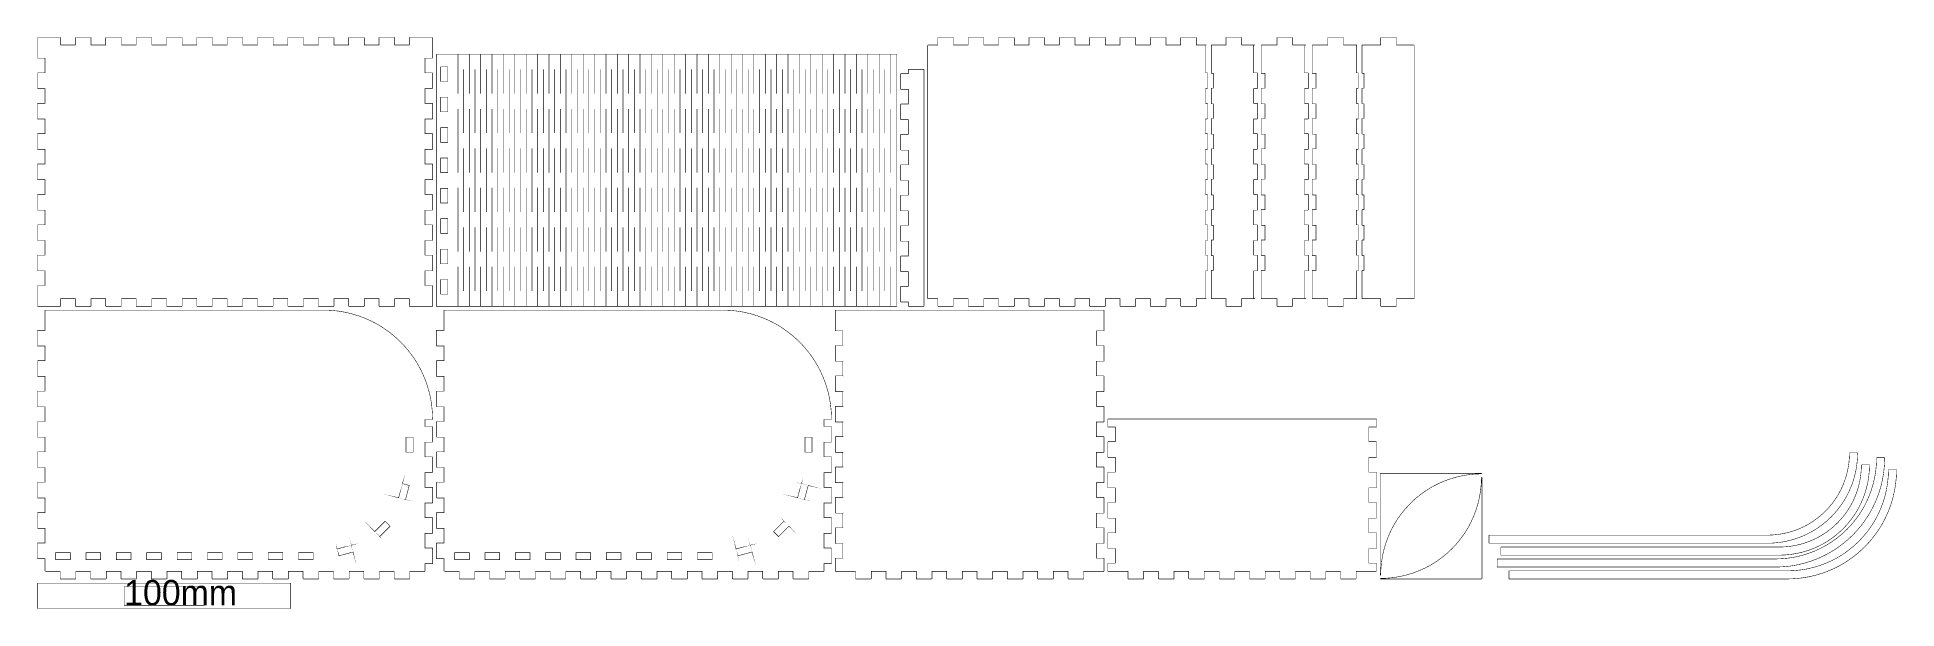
# Model space of a CAD drawing. Extents: x 1 to 736, y 1 to 227.
import ezdxf

# ---------------------------------------------------------------- set-up
doc = ezdxf.new("R2010")
doc.units = 0
doc.layers.get('0').update_dxf_attribs({"linetype": 'CONTINUOUS'})

msp = doc.modelspace()

# ---------------------------------------------------------------- texts
at = {"color": 0}
msp.add_text('100mm', height=10, dxfattribs=at).set_placement((35.045, 2.31166))

# ---------------------------------------------------------------- linework, layer by layer
at = {"color": 0, "const_width": 0.2}
for points in [[(3.85025, 226.642), (0.85025, 226.642), (0.83234, 226.642), (0.77859, 226.613), (0.74965, 226.559), (0.74965, 226.541)], [(0.74965, 226.541), (0.74965, 223.541)], [(0.74965, 223.541), (0.74965, 218.542)], [(9.85023, 226.642), (3.85025, 226.642)], [(9.9508, 223.541), (9.9508, 226.541), (9.9508, 226.559), (9.9205, 226.613), (9.86677, 226.642), (9.85023, 226.642)], [(15.8502, 223.642), (9.85023, 223.642), (9.86677, 223.642), (9.9205, 223.613), (9.9508, 223.559), (9.9508, 223.541)], [(15.8502, 226.642), (15.8323, 226.642), (15.7786, 226.613), (15.7496, 226.559), (15.7496, 226.541)], [(15.7496, 226.541), (15.7496, 223.541), (15.7496, 223.559), (15.7786, 223.613), (15.8323, 223.642), (15.8502, 223.642)], [(21.8502, 226.642), (15.8502, 226.642)], [(21.9508, 223.541), (21.9508, 226.541), (21.9508, 226.559), (21.9204, 226.613), (21.8667, 226.642), (21.8502, 226.642)], [(27.8501, 223.642), (21.8502, 223.642), (21.8667, 223.642), (21.9204, 223.613), (21.9508, 223.559), (21.9508, 223.541)], [(27.8501, 226.642), (27.8322, 226.642), (27.7785, 226.613), (27.7496, 226.559), (27.7496, 226.541)], [(27.7496, 226.541), (27.7496, 223.541), (27.7496, 223.559), (27.7785, 223.613), (27.8322, 223.642), (27.8501, 223.642)], [(33.8501, 226.642), (27.8501, 226.642)], [(33.9507, 223.541), (33.9507, 226.541), (33.9507, 226.559), (33.9204, 226.613), (33.8667, 226.642), (33.8501, 226.642)], [(39.8501, 223.642), (33.8501, 223.642), (33.8667, 223.642), (33.9204, 223.613), (33.9507, 223.559), (33.9507, 223.541)], [(39.8501, 226.642), (39.8321, 226.642), (39.7785, 226.613), (39.7496, 226.559), (39.7496, 226.541)], [(39.7496, 226.541), (39.7496, 223.541), (39.7496, 223.559), (39.7785, 223.613), (39.8321, 223.642), (39.8501, 223.642)], [(45.8502, 226.642), (39.8501, 226.642)], [(45.9507, 223.541), (45.9507, 226.541), (45.9507, 226.559), (45.9204, 226.613), (45.8668, 226.642), (45.8502, 226.642)], [(51.8502, 223.642), (45.8502, 223.642), (45.8668, 223.642), (45.9204, 223.613), (45.9507, 223.559), (45.9507, 223.541)], [(51.8502, 226.642), (51.8322, 226.642), (51.7783, 226.613), (51.7493, 226.559), (51.7493, 226.541)], [(51.7493, 226.541), (51.7493, 223.541), (51.7493, 223.559), (51.7783, 223.613), (51.8322, 223.642), (51.8502, 223.642)], [(57.8499, 226.642), (51.8502, 226.642)], [(57.9508, 223.541), (57.9508, 226.541), (57.9508, 226.559), (57.9205, 226.613), (57.8665, 226.642), (57.8499, 226.642)], [(63.85, 223.642), (57.8499, 223.642), (57.8665, 223.642), (57.9205, 223.613), (57.9508, 223.559), (57.9508, 223.541)], [(63.85, 226.642), (63.832, 226.642), (63.7783, 226.613), (63.7494, 226.559), (63.7494, 226.541)], [(63.7494, 226.541), (63.7494, 223.541), (63.7494, 223.559), (63.7783, 223.613), (63.832, 223.642), (63.85, 223.642)], [(69.85, 226.642), (63.85, 226.642)], [(69.9505, 223.541), (69.9505, 226.541), (69.9505, 226.559), (69.9202, 226.613), (69.8666, 226.642), (69.85, 226.642)], [(75.85, 223.642), (69.85, 223.642), (69.8666, 223.642), (69.9202, 223.613), (69.9505, 223.559), (69.9505, 223.541)], [(75.85, 226.642), (75.8321, 226.642), (75.7784, 226.613), (75.7495, 226.559), (75.7495, 226.541)], [(75.7495, 226.541), (75.7495, 223.541), (75.7495, 223.559), (75.7784, 223.613), (75.8321, 223.642), (75.85, 223.642)], [(81.8501, 226.642), (75.85, 226.642)], [(81.9506, 223.541), (81.9506, 226.541), (81.9506, 226.559), (81.9203, 226.613), (81.8667, 226.642), (81.8501, 226.642)], [(87.8498, 223.642), (81.8501, 223.642), (81.8667, 223.642), (81.9203, 223.613), (81.9506, 223.559), (81.9506, 223.541)], [(87.8498, 226.642), (87.8321, 226.642), (87.7782, 226.613), (87.7492, 226.559), (87.7492, 226.541)], [(87.7492, 226.541), (87.7492, 223.541), (87.7492, 223.559), (87.7782, 223.613), (87.8321, 223.642), (87.8498, 223.642)], [(93.8498, 226.642), (87.8498, 226.642)], [(93.9504, 223.541), (93.9504, 226.541), (93.9504, 226.559), (93.92, 226.613), (93.8664, 226.642), (93.8498, 226.642)], [(99.8499, 223.642), (93.8498, 223.642), (93.8664, 223.642), (93.92, 223.613), (93.9504, 223.559), (93.9504, 223.541)], [(99.8499, 226.642), (99.8319, 226.642), (99.7783, 226.613), (99.7493, 226.559), (99.7493, 226.541)], [(99.7493, 226.541), (99.7493, 223.541), (99.7493, 223.559), (99.7783, 223.613), (99.8319, 223.642), (99.8499, 223.642)], [(105.85, 226.642), (99.8499, 226.642)], [(105.95, 223.541), (105.95, 226.541), (105.95, 226.559), (105.92, 226.613), (105.866, 226.642), (105.85, 226.642)], [(111.85, 223.642), (105.85, 223.642), (105.866, 223.642), (105.92, 223.613), (105.95, 223.559), (105.95, 223.541)], [(111.85, 226.642), (111.832, 226.642), (111.778, 226.613), (111.749, 226.559), (111.749, 226.541)], [(111.749, 226.541), (111.749, 223.541), (111.749, 223.559), (111.778, 223.613), (111.832, 223.642), (111.85, 223.642)], [(117.85, 226.642), (111.85, 226.642)], [(117.951, 223.541), (117.951, 226.541), (117.951, 226.559), (117.92, 226.613), (117.866, 226.642), (117.85, 226.642)], [(123.85, 223.642), (117.85, 223.642), (117.866, 223.642), (117.92, 223.613), (117.951, 223.559), (117.951, 223.541)], [(123.85, 226.642), (123.832, 226.642), (123.778, 226.613), (123.749, 226.559), (123.749, 226.541)], [(123.749, 226.541), (123.749, 223.541), (123.749, 223.559), (123.778, 223.613), (123.832, 223.642), (123.85, 223.642)], [(129.85, 226.642), (123.85, 226.642)], [(129.95, 223.541), (129.95, 226.541), (129.95, 226.559), (129.92, 226.613), (129.866, 226.642), (129.85, 226.642)], [(135.85, 223.642), (129.85, 223.642), (129.866, 223.642), (129.92, 223.613), (129.95, 223.559), (129.95, 223.541)], [(135.85, 226.642), (135.832, 226.642), (135.778, 226.613), (135.749, 226.559), (135.749, 226.541)], [(135.749, 226.541), (135.749, 223.541), (135.749, 223.559), (135.778, 223.613), (135.832, 223.642), (135.85, 223.642)], [(141.85, 226.642), (135.85, 226.642)], [(141.95, 223.541), (141.95, 226.541), (141.95, 226.559), (141.92, 226.613), (141.866, 226.642), (141.85, 226.642)], [(147.85, 223.642), (141.85, 223.642), (141.866, 223.642), (141.92, 223.613), (141.95, 223.559), (141.95, 223.541)], [(147.85, 226.642), (147.832, 226.642), (147.778, 226.613), (147.749, 226.559), (147.749, 226.541)], [(147.749, 226.541), (147.749, 223.541), (147.749, 223.559), (147.778, 223.613), (147.832, 223.642), (147.85, 223.642)], [(153.85, 226.642), (147.85, 226.642)], [(156.85, 226.642), (153.85, 226.642)], [(156.95, 223.541), (156.95, 226.541), (156.95, 226.559), (156.92, 226.613), (156.866, 226.642), (156.85, 226.642)], [(156.95, 218.542), (156.95, 223.541)], [(352.781, 223.642), (352.764, 223.642), (352.71, 223.613), (352.681, 223.559), (352.681, 223.541)], [(352.681, 223.541), (352.681, 123.541)], [(356.782, 223.642), (352.781, 223.642)], [(362.783, 226.642), (356.782, 226.642), (356.764, 226.642), (356.711, 226.613), (356.683, 226.559), (356.683, 226.541)], [(356.683, 226.541), (356.683, 223.541), (356.683, 223.559), (356.711, 223.613), (356.764, 223.642), (356.782, 223.642)], [(362.881, 223.541), (362.881, 226.541), (362.881, 226.559), (362.853, 226.613), (362.8, 226.642), (362.783, 226.642)], [(368.783, 223.642), (362.783, 223.642)], [(362.783, 223.642), (362.8, 223.642), (362.853, 223.613), (362.881, 223.559), (362.881, 223.541)], [(374.784, 226.642), (368.783, 226.642), (368.766, 226.642), (368.709, 226.613), (368.681, 226.559), (368.681, 226.541)], [(368.681, 226.541), (368.681, 223.541), (368.681, 223.559), (368.709, 223.613), (368.766, 223.642), (368.783, 223.642)], [(374.883, 223.541), (374.883, 226.541), (374.883, 226.559), (374.851, 226.613), (374.798, 226.642), (374.784, 226.642)], [(380.781, 223.642), (374.784, 223.642)], [(374.784, 223.642), (374.798, 223.642), (374.851, 223.613), (374.883, 223.559), (374.883, 223.541)], [(386.782, 226.642), (380.781, 226.642), (380.764, 226.642), (380.711, 226.613), (380.682, 226.559), (380.682, 226.541)], [(380.682, 226.541), (380.682, 223.541), (380.682, 223.559), (380.711, 223.613), (380.764, 223.642), (380.781, 223.642)], [(386.884, 223.541), (386.884, 226.541), (386.884, 226.559), (386.853, 226.613), (386.8, 226.642), (386.782, 226.642)], [(392.783, 223.642), (386.782, 223.642)], [(386.782, 223.642), (386.8, 223.642), (386.853, 223.613), (386.884, 223.559), (386.884, 223.541)], [(398.784, 226.642), (392.783, 226.642), (392.765, 226.642), (392.712, 226.613), (392.68, 226.559), (392.68, 226.541)], [(392.68, 226.541), (392.68, 223.541), (392.68, 223.559), (392.712, 223.613), (392.765, 223.642), (392.783, 223.642)], [(398.882, 223.541), (398.882, 226.541), (398.882, 226.559), (398.854, 226.613), (398.798, 226.642), (398.784, 226.642)], [(404.781, 223.642), (398.784, 223.642)], [(398.784, 223.642), (398.798, 223.642), (398.854, 223.613), (398.882, 223.559), (398.882, 223.541)], [(410.782, 226.642), (404.781, 226.642), (404.763, 226.642), (404.71, 226.613), (404.682, 226.559), (404.682, 226.541)], [(404.682, 226.541), (404.682, 223.541), (404.682, 223.559), (404.71, 223.613), (404.763, 223.642), (404.781, 223.642)], [(410.884, 223.541), (410.884, 226.541), (410.884, 226.559), (410.852, 226.613), (410.799, 226.642), (410.782, 226.642)], [(416.782, 223.642), (410.782, 223.642)], [(410.782, 223.642), (410.799, 223.642), (410.852, 223.613), (410.884, 223.559), (410.884, 223.541)], [(422.783, 226.642), (416.782, 226.642), (416.765, 226.642), (416.712, 226.613), (416.68, 226.559), (416.68, 226.541)], [(416.68, 226.541), (416.68, 223.541), (416.68, 223.559), (416.712, 223.613), (416.765, 223.642), (416.782, 223.642)], [(422.882, 223.541), (422.882, 226.541), (422.882, 226.559), (422.854, 226.613), (422.797, 226.642), (422.783, 226.642)], [(428.784, 223.642), (422.783, 223.642)], [(422.783, 223.642), (422.797, 223.642), (422.854, 223.613), (422.882, 223.559), (422.882, 223.541)], [(434.781, 226.642), (428.784, 226.642), (428.763, 226.642), (428.71, 226.613), (428.681, 226.559), (428.681, 226.541)], [(428.681, 226.541), (428.681, 223.541), (428.681, 223.559), (428.71, 223.613), (428.763, 223.642), (428.784, 223.642)], [(434.883, 223.541), (434.883, 226.541), (434.883, 226.559), (434.852, 226.613), (434.799, 226.642), (434.781, 226.642)], [(440.782, 223.642), (434.781, 223.642)], [(434.781, 223.642), (434.799, 223.642), (434.852, 223.613), (434.883, 223.559), (434.883, 223.541)], [(446.782, 226.642), (440.782, 226.642), (440.764, 226.642), (440.711, 226.613), (440.683, 226.559), (440.683, 226.541)], [(440.683, 226.541), (440.683, 223.541), (440.683, 223.559), (440.711, 223.613), (440.764, 223.642), (440.782, 223.642)], [(446.881, 223.541), (446.881, 226.541), (446.881, 226.559), (446.853, 226.613), (446.8, 226.642), (446.782, 226.642)], [(452.783, 223.642), (446.782, 223.642)], [(446.782, 223.642), (446.8, 223.642), (446.853, 223.613), (446.881, 223.559), (446.881, 223.541)], [(458.78, 226.642), (452.783, 226.642), (452.766, 226.642), (452.709, 226.613), (452.681, 226.559), (452.681, 226.541)], [(452.681, 226.541), (452.681, 223.541), (452.681, 223.559), (452.709, 223.613), (452.766, 223.642), (452.783, 223.642)], [(458.883, 223.541), (458.883, 226.541), (458.883, 226.559), (458.851, 226.613), (458.798, 226.642), (458.78, 226.642)], [(462.781, 223.642), (458.78, 223.642)], [(458.78, 223.642), (458.798, 223.642), (458.851, 223.613), (458.883, 223.559), (458.883, 223.541)], [(462.502, 223.541), (462.502, 223.559), (462.47, 223.613), (462.418, 223.642), (462.4, 223.642)], [(462.4, 223.642), (462.781, 223.642)], [(462.502, 212.542), (462.502, 223.541)], [(465.272, 223.642), (464.876, 223.642), (464.859, 223.642), (464.802, 223.613), (464.774, 223.559), (464.774, 223.541)], [(464.774, 223.541), (464.774, 212.542)], [(470.683, 223.642), (465.272, 223.642)], [(476.684, 226.642), (470.683, 226.642), (470.666, 226.642), (470.613, 226.613), (470.581, 226.559), (470.581, 226.541)], [(470.581, 226.541), (470.581, 223.541), (470.581, 223.559), (470.613, 223.613), (470.666, 223.642), (470.683, 223.642)], [(476.783, 223.541), (476.783, 226.541), (476.783, 226.559), (476.754, 226.613), (476.698, 226.642), (476.684, 226.642)], [(482.096, 223.642), (476.684, 223.642)], [(476.684, 223.642), (476.698, 223.642), (476.754, 223.613), (476.783, 223.559), (476.783, 223.541)], [(481.499, 223.541), (481.499, 223.559), (481.468, 223.613), (481.415, 223.642), (481.397, 223.642)], [(481.397, 223.642), (482.096, 223.642)], [(481.499, 212.542), (481.499, 223.541)], [(485.405, 223.642), (484.6, 223.642), (484.583, 223.642), (484.526, 223.613), (484.498, 223.559), (484.498, 223.541)], [(484.498, 223.541), (484.498, 212.542)], [(490.816, 223.642), (485.405, 223.642)], [(496.813, 226.642), (490.816, 226.642), (490.795, 226.642), (490.742, 226.613), (490.714, 226.559), (490.714, 226.541)], [(490.714, 226.541), (490.714, 223.541), (490.714, 223.559), (490.742, 223.613), (490.795, 223.642), (490.816, 223.642)], [(496.916, 223.541), (496.916, 226.541), (496.916, 226.559), (496.884, 226.613), (496.831, 226.642), (496.813, 226.642)], [(502.225, 223.642), (496.813, 223.642)], [(496.813, 223.642), (496.831, 223.642), (496.884, 223.613), (496.916, 223.559), (496.916, 223.541)], [(501.632, 223.541), (501.632, 223.559), (501.601, 223.613), (501.548, 223.642), (501.53, 223.642)], [(501.53, 223.642), (502.225, 223.642)], [(501.632, 212.542), (501.632, 223.541)], [(505.534, 223.642), (504.73, 223.642), (504.712, 223.642), (504.659, 223.613), (504.631, 223.559), (504.631, 223.541)], [(504.631, 223.541), (504.631, 212.542)], [(510.946, 223.642), (505.534, 223.642)], [(516.946, 226.642), (510.946, 226.642), (510.928, 226.642), (510.872, 226.613), (510.843, 226.559), (510.843, 226.541)], [(510.843, 226.541), (510.843, 223.541), (510.843, 223.559), (510.872, 223.613), (510.928, 223.642), (510.946, 223.642)], [(517.045, 223.541), (517.045, 226.541), (517.045, 226.559), (517.013, 226.613), (516.961, 226.642), (516.946, 226.642)], [(522.358, 223.642), (516.946, 223.642)], [(516.946, 223.642), (516.961, 223.642), (517.013, 223.613), (517.045, 223.559), (517.045, 223.541)], [(522.076, 223.541), (522.076, 223.559), (522.044, 223.613), (521.991, 223.642), (521.974, 223.642)], [(521.974, 223.642), (522.358, 223.642)], [(522.076, 212.542), (522.076, 223.541)], [(524.845, 223.643), (524.45, 223.643), (524.432, 223.643), (524.379, 223.614), (524.351, 223.561), (524.351, 223.543)], [(524.351, 223.543), (524.351, 212.543)], [(531.848, 223.643), (524.845, 223.643)], [(537.849, 226.643), (531.848, 226.643), (531.83, 226.643), (531.774, 226.614), (531.745, 226.561), (531.745, 226.543)], [(531.745, 226.543), (531.745, 223.543), (531.745, 223.561), (531.774, 223.614), (531.83, 223.643), (531.848, 223.643)], [(537.947, 223.543), (537.947, 226.543), (537.947, 226.561), (537.916, 226.614), (537.863, 226.643), (537.849, 226.643)], [(544.848, 223.643), (537.849, 223.643)], [(537.849, 223.643), (537.863, 223.643), (537.916, 223.614), (537.947, 223.561), (537.947, 223.543)], [(544.946, 223.543), (544.946, 223.561), (544.918, 223.614), (544.865, 223.643), (544.848, 223.643)], [(544.946, 123.542), (544.946, 223.543)], [(0.74965, 218.542), (0.74965, 218.525), (0.77859, 218.471), (0.83234, 218.441), (0.85025, 218.441)], [(0.85025, 218.441), (3.85025, 218.441), (3.83233, 218.441), (3.77857, 218.471), (3.74964, 218.525), (3.74964, 218.542)], [(3.74964, 218.542), (3.74964, 212.542), (3.74964, 212.56), (3.77857, 212.614), (3.83233, 212.642), (3.85025, 212.642)], [(153.95, 212.542), (153.95, 218.542), (153.95, 218.525), (153.92, 218.471), (153.866, 218.441), (153.85, 218.441)], [(153.85, 218.441), (156.85, 218.441), (156.866, 218.441), (156.92, 218.471), (156.95, 218.525), (156.95, 218.542)], [(340.382, 220.044), (158.55, 220.044), (158.532, 220.044), (158.478, 220.015), (158.449, 219.961), (158.449, 219.943)], [(158.449, 219.943), (158.449, 120.542), (158.449, 120.526), (158.478, 120.472), (158.532, 120.442), (158.55, 120.442)], [(166.966, 204.442), (166.966, 220.042)], [(169.216, 214.042), (169.216, 188.842)], [(171.467, 204.442), (171.467, 220.042)], [(173.716, 214.042), (173.716, 188.842)], [(175.966, 204.442), (175.966, 220.042)], [(178.216, 214.042), (178.216, 188.842)], [(180.467, 204.442), (180.467, 220.042)], [(182.716, 214.042), (182.716, 188.842)], [(184.966, 204.442), (184.966, 220.042)], [(187.216, 214.042), (187.216, 188.842)], [(189.466, 204.442), (189.466, 220.042)], [(191.715, 214.042), (191.715, 188.842)], [(193.966, 204.442), (193.966, 220.042)], [(196.216, 214.042), (196.216, 188.842)], [(198.466, 204.442), (198.466, 220.042)], [(200.717, 214.042), (200.717, 188.842)], [(202.966, 204.442), (202.966, 220.042)], [(205.216, 214.042), (205.216, 188.842)], [(207.466, 204.442), (207.466, 220.042)], [(209.717, 214.042), (209.717, 188.842)], [(211.966, 204.442), (211.966, 220.042)], [(214.216, 214.042), (214.216, 188.842)], [(216.466, 204.442), (216.466, 220.042)], [(218.717, 214.042), (218.717, 188.842)], [(220.966, 204.442), (220.966, 220.042)], [(223.216, 214.042), (223.216, 188.842)], [(225.466, 204.442), (225.466, 220.042)], [(227.717, 214.042), (227.717, 188.842)], [(229.966, 204.442), (229.966, 220.042)], [(232.216, 214.042), (232.216, 188.842)], [(234.466, 204.442), (234.466, 220.042)], [(236.717, 214.042), (236.717, 188.842)], [(238.966, 204.442), (238.966, 220.042)], [(241.216, 214.042), (241.216, 188.842)], [(243.466, 204.442), (243.466, 220.042)], [(245.717, 214.042), (245.717, 188.842)], [(247.966, 204.442), (247.966, 220.042)], [(250.216, 214.042), (250.216, 188.842)], [(252.466, 204.442), (252.466, 220.042)], [(254.716, 214.042), (254.716, 188.842)], [(256.965, 204.442), (256.965, 220.042)], [(259.216, 214.042), (259.216, 188.842)], [(261.466, 204.442), (261.466, 220.042)], [(263.717, 214.042), (263.717, 188.842)], [(265.966, 204.442), (265.966, 220.042)], [(268.216, 214.042), (268.216, 188.842)], [(270.466, 204.442), (270.466, 220.042)], [(272.717, 214.042), (272.717, 188.842)], [(274.966, 204.442), (274.966, 220.042)], [(277.216, 214.042), (277.216, 188.842)], [(279.466, 204.442), (279.466, 220.042)], [(281.716, 214.042), (281.716, 188.842)], [(283.965, 204.442), (283.965, 220.042)], [(286.216, 214.042), (286.216, 188.842)], [(288.466, 204.442), (288.466, 220.042)], [(290.716, 214.042), (290.716, 188.842)], [(292.965, 204.442), (292.965, 220.042)], [(295.216, 214.042), (295.216, 188.842)], [(297.466, 204.442), (297.466, 220.042)], [(299.716, 214.042), (299.716, 188.842)], [(301.967, 204.442), (301.967, 220.042)], [(304.216, 214.042), (304.216, 188.842)], [(306.466, 204.442), (306.466, 220.042)], [(308.717, 214.042), (308.717, 188.842)], [(310.967, 204.442), (310.967, 220.042)], [(313.216, 214.042), (313.216, 188.842)], [(315.466, 204.442), (315.466, 220.042)], [(317.716, 214.042), (317.716, 188.842)], [(319.967, 204.442), (319.967, 220.042)], [(322.216, 214.042), (322.216, 188.842)], [(324.466, 204.442), (324.466, 220.042)], [(326.716, 214.042), (326.716, 188.842)], [(328.967, 204.442), (328.967, 220.042)], [(331.216, 214.042), (331.216, 188.842)], [(333.466, 204.442), (333.466, 220.042)], [(335.716, 214.042), (335.716, 188.842)], [(337.967, 204.442), (337.967, 220.042)], [(340.483, 120.542), (340.483, 219.943), (340.483, 219.961), (340.453, 220.015), (340.399, 220.044), (340.382, 220.044)], [(345.082, 214.044), (345.064, 214.044), (345.01, 214.015), (344.981, 213.961), (344.981, 213.943)], [(344.981, 213.943), (344.981, 212.243)], [(351.081, 214.044), (345.082, 214.044)], [(351.182, 213.943), (351.182, 213.961), (351.152, 214.015), (351.098, 214.044), (351.081, 214.044)], [(351.182, 120.542), (351.182, 213.943)], [(3.85025, 212.642), (0.85025, 212.642), (0.83234, 212.642), (0.77859, 212.614), (0.74965, 212.56), (0.74965, 212.542)], [(0.74965, 212.542), (0.74965, 206.542)], [(0.74965, 206.542), (0.74965, 206.525), (0.77859, 206.471), (0.83234, 206.441), (0.85025, 206.441)], [(0.85025, 206.441), (3.85025, 206.441), (3.83233, 206.441), (3.77857, 206.471), (3.74964, 206.525), (3.74964, 206.542)], [(3.74964, 206.542), (3.74964, 200.542), (3.74964, 200.56), (3.77857, 200.613), (3.83233, 200.642), (3.85025, 200.642)], [(156.85, 212.642), (153.85, 212.642), (153.866, 212.642), (153.92, 212.614), (153.95, 212.56), (153.95, 212.542)], [(153.95, 200.542), (153.95, 206.542), (153.95, 206.525), (153.92, 206.471), (153.866, 206.441), (153.85, 206.441)], [(153.85, 206.441), (156.85, 206.441), (156.866, 206.441), (156.92, 206.471), (156.95, 206.525), (156.95, 206.542)], [(156.95, 212.542), (156.95, 212.56), (156.92, 212.614), (156.866, 212.642), (156.85, 212.642)], [(156.95, 206.542), (156.95, 212.542)], [(345.082, 212.343), (342.082, 212.343), (342.064, 212.343), (342.01, 212.314), (341.981, 212.261), (341.981, 212.243)], [(341.981, 212.243), (341.981, 206.243), (341.981, 206.226), (342.01, 206.173), (342.064, 206.142), (342.082, 206.142)], [(342.082, 206.142), (345.082, 206.142), (345.064, 206.142), (345.01, 206.173), (344.981, 206.226), (344.981, 206.243)], [(344.981, 212.243), (344.981, 212.261), (345.01, 212.314), (345.064, 212.343), (345.082, 212.343)], [(344.981, 206.243), (344.981, 200.243)], [(463.176, 212.642), (462.4, 212.642), (462.418, 212.642), (462.47, 212.614), (462.502, 212.56), (462.502, 212.542)], [(462.502, 206.542), (462.502, 206.525), (462.47, 206.471), (462.418, 206.441), (462.4, 206.441)], [(462.4, 206.441), (463.176, 206.441), (463.194, 206.441), (463.247, 206.471), (463.278, 206.525), (463.278, 206.542)], [(462.502, 200.542), (462.502, 206.542)], [(463.278, 206.542), (463.278, 212.542), (463.278, 212.56), (463.247, 212.614), (463.194, 212.642), (463.176, 212.642)], [(464.774, 212.542), (464.774, 212.525), (464.802, 212.471), (464.859, 212.441), (464.876, 212.441)], [(465.653, 206.642), (464.876, 206.642), (464.859, 206.642), (464.802, 206.613), (464.774, 206.56), (464.774, 206.542)], [(464.774, 206.542), (464.774, 200.542)], [(464.876, 212.441), (465.653, 212.441), (465.635, 212.441), (465.578, 212.471), (465.55, 212.525), (465.55, 212.542)], [(465.55, 212.542), (465.55, 206.542), (465.55, 206.56), (465.578, 206.613), (465.635, 206.642), (465.653, 206.642)], [(482.9, 212.642), (481.397, 212.642), (481.415, 212.642), (481.468, 212.614), (481.499, 212.56), (481.499, 212.542)], [(481.499, 206.542), (481.499, 206.525), (481.468, 206.471), (481.415, 206.441), (481.397, 206.441)], [(481.397, 206.441), (482.9, 206.441), (482.914, 206.441), (482.97, 206.471), (482.999, 206.525), (482.999, 206.542)], [(481.499, 200.542), (481.499, 206.542)], [(482.999, 206.542), (482.999, 212.542), (482.999, 212.56), (482.97, 212.614), (482.914, 212.642), (482.9, 212.642)], [(484.498, 212.542), (484.498, 212.525), (484.526, 212.471), (484.583, 212.441), (484.6, 212.441)], [(486.1, 206.642), (484.6, 206.642), (484.583, 206.642), (484.526, 206.613), (484.498, 206.56), (484.498, 206.542)], [(484.498, 206.542), (484.498, 200.542)], [(484.6, 212.441), (486.1, 212.441), (486.082, 212.441), (486.029, 212.471), (486.001, 212.525), (486.001, 212.542)], [(486.001, 212.542), (486.001, 206.542), (486.001, 206.56), (486.029, 206.613), (486.082, 206.642), (486.1, 206.642)], [(503.029, 212.642), (501.53, 212.642), (501.548, 212.642), (501.601, 212.614), (501.632, 212.56), (501.632, 212.542)], [(501.632, 206.542), (501.632, 206.525), (501.601, 206.471), (501.548, 206.441), (501.53, 206.441)], [(501.53, 206.441), (503.029, 206.441), (503.047, 206.441), (503.1, 206.471), (503.132, 206.525), (503.132, 206.542)], [(501.632, 200.542), (501.632, 206.542)], [(503.132, 206.542), (503.132, 212.542), (503.132, 212.56), (503.1, 212.614), (503.047, 212.642), (503.029, 212.642)], [(504.631, 212.542), (504.631, 212.525), (504.659, 212.471), (504.712, 212.441), (504.73, 212.441)], [(506.229, 206.642), (504.73, 206.642), (504.712, 206.642), (504.659, 206.613), (504.631, 206.56), (504.631, 206.542)], [(504.631, 206.542), (504.631, 200.542)], [(504.73, 212.441), (506.229, 212.441), (506.211, 212.441), (506.159, 212.471), (506.13, 212.525), (506.13, 212.542)], [(506.13, 212.542), (506.13, 206.542), (506.13, 206.56), (506.159, 206.613), (506.211, 206.642), (506.229, 206.642)], [(522.75, 212.642), (521.974, 212.642), (521.991, 212.642), (522.044, 212.614), (522.076, 212.56), (522.076, 212.542)], [(522.076, 206.542), (522.076, 206.525), (522.044, 206.471), (521.991, 206.441), (521.974, 206.441)], [(521.974, 206.441), (522.75, 206.441), (522.767, 206.441), (522.82, 206.471), (522.852, 206.525), (522.852, 206.542)], [(522.076, 200.542), (522.076, 206.542)], [(522.852, 206.542), (522.852, 212.542), (522.852, 212.56), (522.82, 212.614), (522.767, 212.642), (522.75, 212.642)], [(524.351, 212.543), (524.351, 212.527), (524.379, 212.473), (524.432, 212.442), (524.45, 212.442)], [(525.226, 206.644), (524.45, 206.644), (524.432, 206.644), (524.379, 206.615), (524.351, 206.561), (524.351, 206.543)], [(524.351, 206.543), (524.351, 200.543)], [(524.45, 212.442), (525.226, 212.442), (525.209, 212.442), (525.156, 212.473), (525.127, 212.527), (525.127, 212.543)], [(525.127, 212.543), (525.127, 206.543), (525.127, 206.561), (525.156, 206.615), (525.209, 206.644), (525.226, 206.644)], [(3.85025, 200.642), (0.85025, 200.642), (0.83234, 200.642), (0.77859, 200.613), (0.74965, 200.56), (0.74965, 200.542)], [(0.74965, 200.542), (0.74965, 194.542)], [(156.85, 200.642), (153.85, 200.642), (153.866, 200.642), (153.92, 200.613), (153.95, 200.56), (153.95, 200.542)], [(156.95, 200.542), (156.95, 200.56), (156.92, 200.613), (156.866, 200.642), (156.85, 200.642)], [(156.95, 194.542), (156.95, 200.542)], [(166.966, 173.241), (166.966, 198.442)], [(171.467, 173.241), (171.467, 198.442)], [(175.966, 173.241), (175.966, 198.442)], [(180.467, 173.241), (180.467, 198.442)], [(184.966, 173.241), (184.966, 198.442)], [(189.466, 173.241), (189.466, 198.442)], [(193.966, 173.241), (193.966, 198.442)], [(198.466, 173.241), (198.466, 198.442)], [(202.966, 173.241), (202.966, 198.442)], [(207.466, 173.241), (207.466, 198.442)], [(211.966, 173.241), (211.966, 198.442)], [(216.466, 173.241), (216.466, 198.442)], [(220.966, 173.241), (220.966, 198.442)], [(225.466, 173.241), (225.466, 198.442)], [(229.966, 173.241), (229.966, 198.442)], [(234.466, 173.241), (234.466, 198.442)], [(238.966, 173.241), (238.966, 198.442)], [(243.466, 173.241), (243.466, 198.442)], [(247.966, 173.241), (247.966, 198.442)], [(252.466, 173.241), (252.466, 198.442)], [(256.965, 173.241), (256.965, 198.442)], [(261.466, 173.241), (261.466, 198.442)], [(265.966, 173.241), (265.966, 198.442)], [(270.466, 173.241), (270.466, 198.442)], [(274.966, 173.241), (274.966, 198.442)], [(279.466, 173.241), (279.466, 198.442)], [(283.965, 173.241), (283.965, 198.442)], [(288.466, 173.241), (288.466, 198.442)], [(292.965, 173.241), (292.965, 198.442)], [(297.466, 173.241), (297.466, 198.442)], [(301.967, 173.241), (301.967, 198.442)], [(306.466, 173.241), (306.466, 198.442)], [(310.967, 173.241), (310.967, 198.442)], [(315.466, 173.241), (315.466, 198.442)], [(319.967, 173.241), (319.967, 198.442)], [(324.466, 173.241), (324.466, 198.442)], [(328.967, 173.241), (328.967, 198.442)], [(333.466, 173.241), (333.466, 198.442)], [(337.967, 173.241), (337.967, 198.442)], [(345.082, 200.343), (342.082, 200.343), (342.064, 200.343), (342.01, 200.314), (341.981, 200.261), (341.981, 200.243)], [(341.981, 200.243), (341.981, 194.243), (341.981, 194.226), (342.01, 194.172), (342.064, 194.142), (342.082, 194.142)], [(344.981, 200.243), (344.981, 200.261), (345.01, 200.314), (345.064, 200.343), (345.082, 200.343)], [(463.176, 200.642), (462.4, 200.642), (462.418, 200.642), (462.47, 200.613), (462.502, 200.56), (462.502, 200.542)], [(463.278, 194.542), (463.278, 200.542), (463.278, 200.56), (463.247, 200.613), (463.194, 200.642), (463.176, 200.642)], [(464.774, 200.542), (464.774, 200.525), (464.802, 200.472), (464.859, 200.441), (464.876, 200.441)], [(464.876, 200.441), (465.653, 200.441), (465.635, 200.441), (465.578, 200.472), (465.55, 200.525), (465.55, 200.542)], [(465.55, 200.542), (465.55, 194.542), (465.55, 194.56), (465.578, 194.613), (465.635, 194.642), (465.653, 194.642)], [(482.9, 200.642), (481.397, 200.642), (481.415, 200.642), (481.468, 200.613), (481.499, 200.56), (481.499, 200.542)], [(482.999, 194.542), (482.999, 200.542), (482.999, 200.56), (482.97, 200.613), (482.914, 200.642), (482.9, 200.642)], [(484.498, 200.542), (484.498, 200.525), (484.526, 200.472), (484.583, 200.441), (484.6, 200.441)], [(484.6, 200.441), (486.1, 200.441), (486.082, 200.441), (486.029, 200.472), (486.001, 200.525), (486.001, 200.542)], [(486.001, 200.542), (486.001, 194.542), (486.001, 194.56), (486.029, 194.613), (486.082, 194.642), (486.1, 194.642)], [(503.029, 200.642), (501.53, 200.642), (501.548, 200.642), (501.601, 200.613), (501.632, 200.56), (501.632, 200.542)], [(503.132, 194.542), (503.132, 200.542), (503.132, 200.56), (503.1, 200.613), (503.047, 200.642), (503.029, 200.642)], [(504.631, 200.542), (504.631, 200.525), (504.659, 200.472), (504.712, 200.441), (504.73, 200.441)], [(504.73, 200.441), (506.229, 200.441), (506.211, 200.441), (506.159, 200.472), (506.13, 200.525), (506.13, 200.542)], [(506.13, 200.542), (506.13, 194.542), (506.13, 194.56), (506.159, 194.613), (506.211, 194.642), (506.229, 194.642)], [(522.75, 200.642), (521.974, 200.642), (521.991, 200.642), (522.044, 200.613), (522.076, 200.56), (522.076, 200.542)], [(522.852, 194.542), (522.852, 200.542), (522.852, 200.56), (522.82, 200.613), (522.767, 200.642), (522.75, 200.642)], [(524.351, 200.543), (524.351, 200.527), (524.379, 200.473), (524.432, 200.443), (524.45, 200.443)], [(524.45, 200.443), (525.226, 200.443), (525.209, 200.443), (525.156, 200.473), (525.127, 200.527), (525.127, 200.543)], [(525.127, 200.543), (525.127, 194.543), (525.127, 194.561), (525.156, 194.615), (525.209, 194.644), (525.226, 194.644)], [(0.74965, 194.542), (0.74965, 194.525), (0.77859, 194.472), (0.83234, 194.441), (0.85025, 194.441)], [(0.85025, 194.441), (3.85025, 194.441), (3.83233, 194.441), (3.77857, 194.472), (3.74964, 194.525), (3.74964, 194.542)], [(3.74964, 194.542), (3.74964, 188.542), (3.74964, 188.56), (3.77857, 188.613), (3.83233, 188.642), (3.85025, 188.642)], [(153.95, 188.542), (153.95, 194.542), (153.95, 194.525), (153.92, 194.472), (153.866, 194.441), (153.85, 194.441)], [(153.85, 194.441), (156.85, 194.441), (156.866, 194.441), (156.92, 194.472), (156.95, 194.525), (156.95, 194.542)], [(342.082, 194.142), (345.082, 194.142), (345.064, 194.142), (345.01, 194.172), (344.981, 194.226), (344.981, 194.243)], [(344.981, 194.243), (344.981, 188.243)], [(462.502, 194.542), (462.502, 194.525), (462.47, 194.472), (462.418, 194.441), (462.4, 194.441)], [(462.4, 194.441), (463.176, 194.441), (463.194, 194.441), (463.247, 194.472), (463.278, 194.525), (463.278, 194.542)], [(462.502, 188.542), (462.502, 194.542)], [(465.653, 194.642), (464.876, 194.642), (464.859, 194.642), (464.802, 194.613), (464.774, 194.56), (464.774, 194.542)], [(464.774, 194.542), (464.774, 188.542)], [(481.499, 194.542), (481.499, 194.525), (481.468, 194.472), (481.415, 194.441), (481.397, 194.441)], [(481.397, 194.441), (482.9, 194.441), (482.914, 194.441), (482.97, 194.472), (482.999, 194.525), (482.999, 194.542)], [(481.499, 188.542), (481.499, 194.542)], [(486.1, 194.642), (484.6, 194.642), (484.583, 194.642), (484.526, 194.613), (484.498, 194.56), (484.498, 194.542)], [(484.498, 194.542), (484.498, 188.542)], [(501.632, 194.542), (501.632, 194.525), (501.601, 194.472), (501.548, 194.441), (501.53, 194.441)], [(501.53, 194.441), (503.029, 194.441), (503.047, 194.441), (503.1, 194.472), (503.132, 194.525), (503.132, 194.542)], [(501.632, 188.542), (501.632, 194.542)], [(506.229, 194.642), (504.73, 194.642), (504.712, 194.642), (504.659, 194.613), (504.631, 194.56), (504.631, 194.542)], [(504.631, 194.542), (504.631, 188.542)], [(522.076, 194.542), (522.076, 194.525), (522.044, 194.472), (521.991, 194.441), (521.974, 194.441)], [(521.974, 194.441), (522.75, 194.441), (522.767, 194.441), (522.82, 194.472), (522.852, 194.525), (522.852, 194.542)], [(522.076, 188.542), (522.076, 194.542)], [(525.226, 194.644), (524.45, 194.644), (524.432, 194.644), (524.379, 194.615), (524.351, 194.561), (524.351, 194.543)], [(524.351, 194.543), (524.351, 188.543)], [(3.85025, 188.642), (0.85025, 188.642), (0.83234, 188.642), (0.77859, 188.613), (0.74965, 188.56), (0.74965, 188.542)], [(0.74965, 188.542), (0.74965, 182.542)], [(156.85, 188.642), (153.85, 188.642), (153.866, 188.642), (153.92, 188.613), (153.95, 188.56), (153.95, 188.542)], [(156.95, 188.542), (156.95, 188.56), (156.92, 188.613), (156.866, 188.642), (156.85, 188.642)], [(156.95, 182.542), (156.95, 188.542)], [(345.082, 188.343), (342.082, 188.343), (342.064, 188.343), (342.01, 188.315), (341.981, 188.261), (341.981, 188.243)], [(341.981, 188.243), (341.981, 182.243), (341.981, 182.226), (342.01, 182.173), (342.064, 182.142), (342.082, 182.142)], [(344.981, 188.243), (344.981, 188.261), (345.01, 188.315), (345.064, 188.343), (345.082, 188.343)], [(463.176, 188.642), (462.4, 188.642), (462.418, 188.642), (462.47, 188.613), (462.502, 188.56), (462.502, 188.542)], [(463.278, 182.542), (463.278, 188.542), (463.278, 188.56), (463.247, 188.613), (463.194, 188.642), (463.176, 188.642)], [(464.774, 188.542), (464.774, 188.525), (464.802, 188.472), (464.859, 188.441), (464.876, 188.441)], [(464.876, 188.441), (465.653, 188.441), (465.635, 188.441), (465.578, 188.472), (465.55, 188.525), (465.55, 188.542)], [(465.55, 188.542), (465.55, 182.542), (465.55, 182.56), (465.578, 182.614), (465.635, 182.643), (465.653, 182.643)], [(482.9, 188.642), (481.397, 188.642), (481.415, 188.642), (481.468, 188.613), (481.499, 188.56), (481.499, 188.542)], [(482.999, 182.542), (482.999, 188.542), (482.999, 188.56), (482.97, 188.613), (482.914, 188.642), (482.9, 188.642)], [(484.498, 188.542), (484.498, 188.525), (484.526, 188.472), (484.583, 188.441), (484.6, 188.441)], [(484.6, 188.441), (486.1, 188.441), (486.082, 188.441), (486.029, 188.472), (486.001, 188.525), (486.001, 188.542)], [(486.001, 188.542), (486.001, 182.542), (486.001, 182.56), (486.029, 182.614), (486.082, 182.643), (486.1, 182.643)], [(503.029, 188.642), (501.53, 188.642), (501.548, 188.642), (501.601, 188.613), (501.632, 188.56), (501.632, 188.542)], [(503.132, 182.542), (503.132, 188.542), (503.132, 188.56), (503.1, 188.613), (503.047, 188.642), (503.029, 188.642)], [(504.631, 188.542), (504.631, 188.525), (504.659, 188.472), (504.712, 188.441), (504.73, 188.441)], [(504.73, 188.441), (506.229, 188.441), (506.211, 188.441), (506.159, 188.472), (506.13, 188.525), (506.13, 188.542)], [(506.13, 188.542), (506.13, 182.542), (506.13, 182.56), (506.159, 182.614), (506.211, 182.643), (506.229, 182.643)], [(522.75, 188.642), (521.974, 188.642), (521.991, 188.642), (522.044, 188.613), (522.076, 188.56), (522.076, 188.542)], [(522.852, 182.542), (522.852, 188.542), (522.852, 188.56), (522.82, 188.613), (522.767, 188.642), (522.75, 188.642)], [(524.351, 188.543), (524.351, 188.527), (524.379, 188.473), (524.432, 188.443), (524.45, 188.443)], [(524.45, 188.443), (525.226, 188.443), (525.209, 188.443), (525.156, 188.473), (525.127, 188.527), (525.127, 188.543)], [(525.127, 188.543), (525.127, 182.543), (525.127, 182.561), (525.156, 182.615), (525.209, 182.644), (525.226, 182.644)], [(0.74965, 182.542), (0.74965, 182.525), (0.77859, 182.471), (0.83234, 182.441), (0.85025, 182.441)], [(3.85025, 176.643), (0.85025, 176.643), (0.83234, 176.643), (0.77859, 176.614), (0.74965, 176.56), (0.74965, 176.542)], [(0.74965, 176.542), (0.74965, 170.542)], [(0.85025, 182.441), (3.85025, 182.441), (3.83233, 182.441), (3.77857, 182.471), (3.74964, 182.525), (3.74964, 182.542)], [(3.74964, 182.542), (3.74964, 176.542), (3.74964, 176.56), (3.77857, 176.614), (3.83233, 176.643), (3.85025, 176.643)], [(153.95, 176.542), (153.95, 182.542), (153.95, 182.525), (153.92, 182.471), (153.866, 182.441), (153.85, 182.441)], [(153.85, 182.441), (156.85, 182.441), (156.866, 182.441), (156.92, 182.471), (156.95, 182.525), (156.95, 182.542)], [(156.85, 176.643), (153.85, 176.643), (153.866, 176.643), (153.92, 176.614), (153.95, 176.56), (153.95, 176.542)], [(156.95, 176.542), (156.95, 176.56), (156.92, 176.614), (156.866, 176.643), (156.85, 176.643)], [(156.95, 170.542), (156.95, 176.542)], [(169.216, 182.842), (169.216, 157.642)], [(173.716, 182.842), (173.716, 157.642)], [(178.216, 182.842), (178.216, 157.642)], [(182.716, 182.842), (182.716, 157.642)], [(187.216, 182.842), (187.216, 157.642)], [(191.715, 182.842), (191.715, 157.642)], [(196.216, 182.842), (196.216, 157.642)], [(200.717, 182.842), (200.717, 157.642)], [(205.216, 182.842), (205.216, 157.642)], [(209.717, 182.842), (209.717, 157.642)], [(214.216, 182.842), (214.216, 157.642)], [(218.717, 182.842), (218.717, 157.642)], [(223.216, 182.842), (223.216, 157.642)], [(227.717, 182.842), (227.717, 157.642)], [(232.216, 182.842), (232.216, 157.642)], [(236.717, 182.842), (236.717, 157.642)], [(241.216, 182.842), (241.216, 157.642)], [(245.717, 182.842), (245.717, 157.642)], [(250.216, 182.842), (250.216, 157.642)], [(254.716, 182.842), (254.716, 157.642)], [(259.216, 182.842), (259.216, 157.642)], [(263.717, 182.842), (263.717, 157.642)], [(268.216, 182.842), (268.216, 157.642)], [(272.717, 182.842), (272.717, 157.642)], [(277.216, 182.842), (277.216, 157.642)], [(281.716, 182.842), (281.716, 157.642)], [(286.216, 182.842), (286.216, 157.642)], [(290.716, 182.842), (290.716, 157.642)], [(295.216, 182.842), (295.216, 157.642)], [(299.716, 182.842), (299.716, 157.642)], [(304.216, 182.842), (304.216, 157.642)], [(308.717, 182.842), (308.717, 157.642)], [(313.216, 182.842), (313.216, 157.642)], [(317.716, 182.842), (317.716, 157.642)], [(322.216, 182.842), (322.216, 157.642)], [(326.716, 182.842), (326.716, 157.642)], [(331.216, 182.842), (331.216, 157.642)], [(335.716, 182.842), (335.716, 157.642)], [(345.082, 176.343), (342.082, 176.343), (342.064, 176.343), (342.01, 176.314), (341.981, 176.261), (341.981, 176.243)], [(342.082, 182.142), (345.082, 182.142), (345.064, 182.142), (345.01, 182.173), (344.981, 182.226), (344.981, 182.243)], [(344.981, 182.243), (344.981, 176.243)], [(344.981, 176.243), (344.981, 176.261), (345.01, 176.314), (345.064, 176.343), (345.082, 176.343)], [(462.502, 182.542), (462.502, 182.525), (462.47, 182.471), (462.418, 182.441), (462.4, 182.441)], [(462.4, 182.441), (463.176, 182.441), (463.194, 182.441), (463.247, 182.471), (463.278, 182.525), (463.278, 182.542)], [(463.176, 176.643), (462.4, 176.643), (462.418, 176.643), (462.47, 176.614), (462.502, 176.56), (462.502, 176.542)], [(462.502, 176.542), (462.502, 182.542)], [(463.278, 170.542), (463.278, 176.542), (463.278, 176.56), (463.247, 176.614), (463.194, 176.643), (463.176, 176.643)], [(465.653, 182.643), (464.876, 182.643), (464.859, 182.643), (464.802, 182.614), (464.774, 182.56), (464.774, 182.542)], [(464.774, 182.542), (464.774, 176.542)], [(464.774, 176.542), (464.774, 176.525), (464.802, 176.471), (464.859, 176.441), (464.876, 176.441)], [(464.876, 176.441), (465.653, 176.441), (465.635, 176.441), (465.578, 176.471), (465.55, 176.525), (465.55, 176.542)], [(465.55, 176.542), (465.55, 170.542), (465.55, 170.56), (465.578, 170.614), (465.635, 170.642), (465.653, 170.642)], [(481.499, 182.542), (481.499, 182.525), (481.468, 182.471), (481.415, 182.441), (481.397, 182.441)], [(481.397, 182.441), (482.9, 182.441), (482.914, 182.441), (482.97, 182.471), (482.999, 182.525), (482.999, 182.542)], [(482.9, 176.643), (481.397, 176.643), (481.415, 176.643), (481.468, 176.614), (481.499, 176.56), (481.499, 176.542)], [(481.499, 176.542), (481.499, 182.542)], [(482.999, 170.542), (482.999, 176.542), (482.999, 176.56), (482.97, 176.614), (482.914, 176.643), (482.9, 176.643)], [(486.1, 182.643), (484.6, 182.643), (484.583, 182.643), (484.526, 182.614), (484.498, 182.56), (484.498, 182.542)], [(484.498, 182.542), (484.498, 176.542)], [(484.498, 176.542), (484.498, 176.525), (484.526, 176.471), (484.583, 176.441), (484.6, 176.441)], [(484.6, 176.441), (486.1, 176.441), (486.082, 176.441), (486.029, 176.471), (486.001, 176.525), (486.001, 176.542)], [(486.001, 176.542), (486.001, 170.542), (486.001, 170.56), (486.029, 170.614), (486.082, 170.642), (486.1, 170.642)], [(501.632, 182.542), (501.632, 182.525), (501.601, 182.471), (501.548, 182.441), (501.53, 182.441)], [(501.53, 182.441), (503.029, 182.441), (503.047, 182.441), (503.1, 182.471), (503.132, 182.525), (503.132, 182.542)], [(503.029, 176.643), (501.53, 176.643), (501.548, 176.643), (501.601, 176.614), (501.632, 176.56), (501.632, 176.542)], [(501.632, 176.542), (501.632, 182.542)], [(503.132, 170.542), (503.132, 176.542), (503.132, 176.56), (503.1, 176.614), (503.047, 176.643), (503.029, 176.643)], [(506.229, 182.643), (504.73, 182.643), (504.712, 182.643), (504.659, 182.614), (504.631, 182.56), (504.631, 182.542)], [(504.631, 182.542), (504.631, 176.542)], [(504.631, 176.542), (504.631, 176.525), (504.659, 176.471), (504.712, 176.441), (504.73, 176.441)], [(504.73, 176.441), (506.229, 176.441), (506.211, 176.441), (506.159, 176.471), (506.13, 176.525), (506.13, 176.542)], [(506.13, 176.542), (506.13, 170.542), (506.13, 170.56), (506.159, 170.614), (506.211, 170.642), (506.229, 170.642)], [(522.076, 182.542), (522.076, 182.525), (522.044, 182.471), (521.991, 182.441), (521.974, 182.441)], [(521.974, 182.441), (522.75, 182.441), (522.767, 182.441), (522.82, 182.471), (522.852, 182.525), (522.852, 182.542)], [(522.75, 176.643), (521.974, 176.643), (521.991, 176.643), (522.044, 176.614), (522.076, 176.56), (522.076, 176.542)], [(522.076, 176.542), (522.076, 182.542)], [(522.852, 170.542), (522.852, 176.542), (522.852, 176.56), (522.82, 176.614), (522.767, 176.643), (522.75, 176.643)], [(525.226, 182.644), (524.45, 182.644), (524.432, 182.644), (524.379, 182.615), (524.351, 182.561), (524.351, 182.543)], [(524.351, 182.543), (524.351, 176.543)], [(524.351, 176.543), (524.351, 176.527), (524.379, 176.473), (524.432, 176.443), (524.45, 176.443)], [(524.45, 176.443), (525.226, 176.443), (525.209, 176.443), (525.156, 176.473), (525.127, 176.527), (525.127, 176.543)], [(525.127, 176.543), (525.127, 170.543), (525.127, 170.561), (525.156, 170.615), (525.209, 170.644), (525.226, 170.644)], [(0.74965, 170.542), (0.74965, 170.525), (0.77859, 170.472), (0.83234, 170.441), (0.85025, 170.441)], [(0.85025, 170.441), (3.85025, 170.441), (3.83233, 170.441), (3.77857, 170.472), (3.74964, 170.525), (3.74964, 170.542)], [(3.74964, 170.542), (3.74964, 164.542), (3.74964, 164.56), (3.77857, 164.614), (3.83233, 164.642), (3.85025, 164.642)], [(153.95, 164.542), (153.95, 170.542), (153.95, 170.525), (153.92, 170.472), (153.866, 170.441), (153.85, 170.441)], [(153.85, 170.441), (156.85, 170.441), (156.866, 170.441), (156.92, 170.472), (156.95, 170.525), (156.95, 170.542)], [(341.981, 176.243), (341.981, 170.243), (341.981, 170.226), (342.01, 170.173), (342.064, 170.142), (342.082, 170.142)], [(342.082, 170.142), (345.082, 170.142), (345.064, 170.142), (345.01, 170.173), (344.981, 170.226), (344.981, 170.243)], [(344.981, 170.243), (344.981, 164.243)], [(462.502, 170.542), (462.502, 170.525), (462.47, 170.472), (462.418, 170.441), (462.4, 170.441)], [(462.4, 170.441), (463.176, 170.441), (463.194, 170.441), (463.247, 170.472), (463.278, 170.525), (463.278, 170.542)], [(462.502, 164.542), (462.502, 170.542)], [(465.653, 170.642), (464.876, 170.642), (464.859, 170.642), (464.802, 170.614), (464.774, 170.56), (464.774, 170.542)], [(464.774, 170.542), (464.774, 164.542)], [(481.499, 170.542), (481.499, 170.525), (481.468, 170.472), (481.415, 170.441), (481.397, 170.441)], [(481.397, 170.441), (482.9, 170.441), (482.914, 170.441), (482.97, 170.472), (482.999, 170.525), (482.999, 170.542)], [(481.499, 164.542), (481.499, 170.542)], [(486.1, 170.642), (484.6, 170.642), (484.583, 170.642), (484.526, 170.614), (484.498, 170.56), (484.498, 170.542)], [(484.498, 170.542), (484.498, 164.542)], [(501.632, 170.542), (501.632, 170.525), (501.601, 170.472), (501.548, 170.441), (501.53, 170.441)], [(501.53, 170.441), (503.029, 170.441), (503.047, 170.441), (503.1, 170.472), (503.132, 170.525), (503.132, 170.542)], [(501.632, 164.542), (501.632, 170.542)], [(506.229, 170.642), (504.73, 170.642), (504.712, 170.642), (504.659, 170.614), (504.631, 170.56), (504.631, 170.542)], [(504.631, 170.542), (504.631, 164.542)], [(522.076, 170.542), (522.076, 170.525), (522.044, 170.472), (521.991, 170.441), (521.974, 170.441)], [(521.974, 170.441), (522.75, 170.441), (522.767, 170.441), (522.82, 170.472), (522.852, 170.525), (522.852, 170.542)], [(522.076, 164.542), (522.076, 170.542)], [(525.226, 170.644), (524.45, 170.644), (524.432, 170.644), (524.379, 170.615), (524.351, 170.561), (524.351, 170.543)], [(524.351, 170.543), (524.351, 164.543)], [(3.85025, 164.642), (0.85025, 164.642), (0.83234, 164.642), (0.77859, 164.614), (0.74965, 164.56), (0.74965, 164.542)], [(0.74965, 164.542), (0.74965, 158.542)], [(156.85, 164.642), (153.85, 164.642), (153.866, 164.642), (153.92, 164.614), (153.95, 164.56), (153.95, 164.542)], [(156.95, 164.542), (156.95, 164.56), (156.92, 164.614), (156.866, 164.642), (156.85, 164.642)], [(156.95, 158.542), (156.95, 164.542)], [(166.966, 142.041), (166.966, 167.241)], [(171.467, 142.041), (171.467, 167.241)], [(175.966, 142.041), (175.966, 167.241)], [(180.467, 142.041), (180.467, 167.241)], [(184.966, 142.041), (184.966, 167.241)], [(189.466, 142.041), (189.466, 167.241)], [(193.966, 142.041), (193.966, 167.241)], [(198.466, 142.041), (198.466, 167.241)], [(202.966, 142.041), (202.966, 167.241)], [(207.466, 142.041), (207.466, 167.241)], [(211.966, 142.041), (211.966, 167.241)], [(216.466, 142.041), (216.466, 167.241)], [(220.966, 142.041), (220.966, 167.241)], [(225.466, 142.041), (225.466, 167.241)], [(229.966, 142.041), (229.966, 167.241)], [(234.466, 142.041), (234.466, 167.241)], [(238.966, 142.041), (238.966, 167.241)], [(243.466, 142.041), (243.466, 167.241)], [(247.966, 142.041), (247.966, 167.241)], [(252.466, 142.041), (252.466, 167.241)], [(256.965, 142.041), (256.965, 167.241)], [(261.466, 142.041), (261.466, 167.241)], [(265.966, 142.041), (265.966, 167.241)], [(270.466, 142.041), (270.466, 167.241)], [(274.966, 142.041), (274.966, 167.241)], [(279.466, 142.041), (279.466, 167.241)], [(283.965, 142.041), (283.965, 167.241)], [(288.466, 142.041), (288.466, 167.241)], [(292.965, 142.041), (292.965, 167.241)], [(297.466, 142.041), (297.466, 167.241)], [(301.967, 142.041), (301.967, 167.241)], [(306.466, 142.041), (306.466, 167.241)], [(310.967, 142.041), (310.967, 167.241)], [(315.466, 142.041), (315.466, 167.241)], [(319.967, 142.041), (319.967, 167.241)], [(324.466, 142.041), (324.466, 167.241)], [(328.967, 142.041), (328.967, 167.241)], [(333.466, 142.041), (333.466, 167.241)], [(337.967, 142.041), (337.967, 167.241)], [(345.082, 164.343), (342.082, 164.343), (342.064, 164.343), (342.01, 164.314), (341.981, 164.261), (341.981, 164.243)], [(341.981, 164.243), (341.981, 158.243), (341.981, 158.226), (342.01, 158.173), (342.064, 158.142), (342.082, 158.142)], [(344.981, 164.243), (344.981, 164.261), (345.01, 164.314), (345.064, 164.343), (345.082, 164.343)], [(463.176, 164.642), (462.4, 164.642), (462.418, 164.642), (462.47, 164.614), (462.502, 164.56), (462.502, 164.542)], [(463.278, 158.542), (463.278, 164.542), (463.278, 164.56), (463.247, 164.614), (463.194, 164.642), (463.176, 164.642)], [(464.774, 164.542), (464.774, 164.525), (464.802, 164.472), (464.859, 164.441), (464.876, 164.441)], [(464.876, 164.441), (465.653, 164.441), (465.635, 164.441), (465.578, 164.472), (465.55, 164.525), (465.55, 164.542)], [(465.55, 164.542), (465.55, 158.542), (465.55, 158.56), (465.578, 158.613), (465.635, 158.642), (465.653, 158.642)], [(482.9, 164.642), (481.397, 164.642), (481.415, 164.642), (481.468, 164.614), (481.499, 164.56), (481.499, 164.542)], [(482.999, 158.542), (482.999, 164.542), (482.999, 164.56), (482.97, 164.614), (482.914, 164.642), (482.9, 164.642)], [(484.498, 164.542), (484.498, 164.525), (484.526, 164.472), (484.583, 164.441), (484.6, 164.441)], [(484.6, 164.441), (486.1, 164.441), (486.082, 164.441), (486.029, 164.472), (486.001, 164.525), (486.001, 164.542)], [(486.001, 164.542), (486.001, 158.542), (486.001, 158.56), (486.029, 158.613), (486.082, 158.642), (486.1, 158.642)], [(503.029, 164.642), (501.53, 164.642), (501.548, 164.642), (501.601, 164.614), (501.632, 164.56), (501.632, 164.542)], [(503.132, 158.542), (503.132, 164.542), (503.132, 164.56), (503.1, 164.614), (503.047, 164.642), (503.029, 164.642)], [(504.631, 164.542), (504.631, 164.525), (504.659, 164.472), (504.712, 164.441), (504.73, 164.441)], [(504.73, 164.441), (506.229, 164.441), (506.211, 164.441), (506.159, 164.472), (506.13, 164.525), (506.13, 164.542)], [(506.13, 164.542), (506.13, 158.542), (506.13, 158.56), (506.159, 158.613), (506.211, 158.642), (506.229, 158.642)], [(522.75, 164.642), (521.974, 164.642), (521.991, 164.642), (522.044, 164.614), (522.076, 164.56), (522.076, 164.542)], [(522.852, 158.542), (522.852, 164.542), (522.852, 164.56), (522.82, 164.614), (522.767, 164.642), (522.75, 164.642)], [(524.351, 164.543), (524.351, 164.527), (524.379, 164.473), (524.432, 164.443), (524.45, 164.443)], [(524.45, 164.443), (525.226, 164.443), (525.209, 164.443), (525.156, 164.473), (525.127, 164.527), (525.127, 164.543)], [(525.127, 164.543), (525.127, 158.543), (525.127, 158.561), (525.156, 158.615), (525.209, 158.644), (525.226, 158.644)], [(0.74965, 158.542), (0.74965, 158.525), (0.77859, 158.472), (0.83234, 158.441), (0.85025, 158.441)], [(0.85025, 158.441), (3.85025, 158.441), (3.83233, 158.441), (3.77857, 158.472), (3.74964, 158.525), (3.74964, 158.542)], [(3.74964, 158.542), (3.74964, 152.542), (3.74964, 152.56), (3.77857, 152.613), (3.83233, 152.643), (3.85025, 152.643)], [(153.95, 152.542), (153.95, 158.542), (153.95, 158.525), (153.92, 158.472), (153.866, 158.441), (153.85, 158.441)], [(153.85, 158.441), (156.85, 158.441), (156.866, 158.441), (156.92, 158.472), (156.95, 158.525), (156.95, 158.542)], [(342.082, 158.142), (345.082, 158.142), (345.064, 158.142), (345.01, 158.173), (344.981, 158.226), (344.981, 158.243)], [(344.981, 158.243), (344.981, 152.243)], [(462.502, 158.542), (462.502, 158.525), (462.47, 158.472), (462.418, 158.441), (462.4, 158.441)], [(462.4, 158.441), (463.176, 158.441), (463.194, 158.441), (463.247, 158.472), (463.278, 158.525), (463.278, 158.542)], [(462.502, 152.542), (462.502, 158.542)], [(465.653, 158.642), (464.876, 158.642), (464.859, 158.642), (464.802, 158.613), (464.774, 158.56), (464.774, 158.542)], [(464.774, 158.542), (464.774, 152.542)], [(481.499, 158.542), (481.499, 158.525), (481.468, 158.472), (481.415, 158.441), (481.397, 158.441)], [(481.397, 158.441), (482.9, 158.441), (482.914, 158.441), (482.97, 158.472), (482.999, 158.525), (482.999, 158.542)], [(481.499, 152.542), (481.499, 158.542)], [(486.1, 158.642), (484.6, 158.642), (484.583, 158.642), (484.526, 158.613), (484.498, 158.56), (484.498, 158.542)], [(484.498, 158.542), (484.498, 152.542)], [(501.632, 158.542), (501.632, 158.525), (501.601, 158.472), (501.548, 158.441), (501.53, 158.441)], [(501.53, 158.441), (503.029, 158.441), (503.047, 158.441), (503.1, 158.472), (503.132, 158.525), (503.132, 158.542)], [(501.632, 152.542), (501.632, 158.542)], [(506.229, 158.642), (504.73, 158.642), (504.712, 158.642), (504.659, 158.613), (504.631, 158.56), (504.631, 158.542)], [(504.631, 158.542), (504.631, 152.542)], [(522.076, 158.542), (522.076, 158.525), (522.044, 158.472), (521.991, 158.441), (521.974, 158.441)], [(521.974, 158.441), (522.75, 158.441), (522.767, 158.441), (522.82, 158.472), (522.852, 158.525), (522.852, 158.542)], [(522.076, 152.542), (522.076, 158.542)], [(525.226, 158.644), (524.45, 158.644), (524.432, 158.644), (524.379, 158.615), (524.351, 158.561), (524.351, 158.543)], [(524.351, 158.543), (524.351, 152.543)], [(3.85025, 152.643), (0.85025, 152.643), (0.83234, 152.643), (0.77859, 152.613), (0.74965, 152.56), (0.74965, 152.542)], [(0.74965, 152.542), (0.74965, 146.542)], [(156.85, 152.643), (153.85, 152.643), (153.866, 152.643), (153.92, 152.613), (153.95, 152.56), (153.95, 152.542)], [(156.95, 152.542), (156.95, 152.56), (156.92, 152.613), (156.866, 152.643), (156.85, 152.643)], [(156.95, 146.542), (156.95, 152.542)], [(169.216, 151.642), (169.216, 126.442)], [(173.716, 151.642), (173.716, 126.442)], [(178.216, 151.642), (178.216, 126.442)], [(182.716, 151.642), (182.716, 126.442)], [(187.216, 151.642), (187.216, 126.442)], [(191.715, 151.642), (191.715, 126.442)], [(196.216, 151.642), (196.216, 126.442)], [(200.717, 151.642), (200.717, 126.442)], [(205.216, 151.642), (205.216, 126.442)], [(209.717, 151.642), (209.717, 126.442)], [(214.216, 151.642), (214.216, 126.442)], [(218.717, 151.642), (218.717, 126.442)], [(223.216, 151.642), (223.216, 126.442)], [(227.717, 151.642), (227.717, 126.442)], [(232.216, 151.642), (232.216, 126.442)], [(236.717, 151.642), (236.717, 126.442)], [(241.216, 151.642), (241.216, 126.442)], [(245.717, 151.642), (245.717, 126.442)], [(250.216, 151.642), (250.216, 126.442)], [(254.716, 151.642), (254.716, 126.442)], [(259.216, 151.642), (259.216, 126.442)], [(263.717, 151.642), (263.717, 126.442)], [(268.216, 151.642), (268.216, 126.442)], [(272.717, 151.642), (272.717, 126.442)], [(277.216, 151.642), (277.216, 126.442)], [(281.716, 151.642), (281.716, 126.442)], [(286.216, 151.642), (286.216, 126.442)], [(290.716, 151.642), (290.716, 126.442)], [(295.216, 151.642), (295.216, 126.442)], [(299.716, 151.642), (299.716, 126.442)], [(304.216, 151.642), (304.216, 126.442)], [(308.717, 151.642), (308.717, 126.442)], [(313.216, 151.642), (313.216, 126.442)], [(317.716, 151.642), (317.716, 126.442)], [(322.216, 151.642), (322.216, 126.442)], [(326.716, 151.642), (326.716, 126.442)], [(331.216, 151.642), (331.216, 126.442)], [(335.716, 151.642), (335.716, 126.442)], [(345.082, 152.344), (342.082, 152.344), (342.064, 152.344), (342.01, 152.315), (341.981, 152.261), (341.981, 152.243)], [(341.981, 152.243), (341.981, 146.243), (341.981, 146.226), (342.01, 146.173), (342.064, 146.142), (342.082, 146.142)], [(344.981, 152.243), (344.981, 152.261), (345.01, 152.315), (345.064, 152.344), (345.082, 152.344)], [(463.176, 152.643), (462.4, 152.643), (462.418, 152.643), (462.47, 152.613), (462.502, 152.56), (462.502, 152.542)], [(463.278, 146.542), (463.278, 152.542), (463.278, 152.56), (463.247, 152.613), (463.194, 152.643), (463.176, 152.643)], [(464.774, 152.542), (464.774, 152.525), (464.802, 152.472), (464.859, 152.441), (464.876, 152.441)], [(464.876, 152.441), (465.653, 152.441), (465.635, 152.441), (465.578, 152.472), (465.55, 152.525), (465.55, 152.542)], [(465.55, 152.542), (465.55, 146.542), (465.55, 146.56), (465.578, 146.614), (465.635, 146.643), (465.653, 146.643)], [(482.9, 152.643), (481.397, 152.643), (481.415, 152.643), (481.468, 152.613), (481.499, 152.56), (481.499, 152.542)], [(482.999, 146.542), (482.999, 152.542), (482.999, 152.56), (482.97, 152.613), (482.914, 152.643), (482.9, 152.643)], [(484.498, 152.542), (484.498, 152.525), (484.526, 152.472), (484.583, 152.441), (484.6, 152.441)], [(484.6, 152.441), (486.1, 152.441), (486.082, 152.441), (486.029, 152.472), (486.001, 152.525), (486.001, 152.542)], [(486.001, 152.542), (486.001, 146.542), (486.001, 146.56), (486.029, 146.614), (486.082, 146.643), (486.1, 146.643)], [(503.029, 152.643), (501.53, 152.643), (501.548, 152.643), (501.601, 152.613), (501.632, 152.56), (501.632, 152.542)], [(503.132, 146.542), (503.132, 152.542), (503.132, 152.56), (503.1, 152.613), (503.047, 152.643), (503.029, 152.643)], [(504.631, 152.542), (504.631, 152.525), (504.659, 152.472), (504.712, 152.441), (504.73, 152.441)], [(504.73, 152.441), (506.229, 152.441), (506.211, 152.441), (506.159, 152.472), (506.13, 152.525), (506.13, 152.542)], [(506.13, 152.542), (506.13, 146.542), (506.13, 146.56), (506.159, 146.614), (506.211, 146.643), (506.229, 146.643)], [(522.75, 152.643), (521.974, 152.643), (521.991, 152.643), (522.044, 152.613), (522.076, 152.56), (522.076, 152.542)], [(522.852, 146.542), (522.852, 152.542), (522.852, 152.56), (522.82, 152.613), (522.767, 152.643), (522.75, 152.643)], [(524.351, 152.543), (524.351, 152.527), (524.379, 152.473), (524.432, 152.443), (524.45, 152.443)], [(524.45, 152.443), (525.226, 152.443), (525.209, 152.443), (525.156, 152.473), (525.127, 152.527), (525.127, 152.543)], [(525.127, 152.543), (525.127, 146.543), (525.127, 146.561), (525.156, 146.615), (525.209, 146.644), (525.226, 146.644)], [(0.74965, 146.542), (0.74965, 146.526), (0.77859, 146.472), (0.83234, 146.441), (0.85025, 146.441)], [(3.85025, 140.643), (0.85025, 140.643), (0.83234, 140.643), (0.77859, 140.614), (0.74965, 140.56), (0.74965, 140.542)], [(0.74965, 140.542), (0.74965, 134.542)], [(0.85025, 146.441), (3.85025, 146.441), (3.83233, 146.441), (3.77857, 146.472), (3.74964, 146.526), (3.74964, 146.542)], [(3.74964, 146.542), (3.74964, 140.542), (3.74964, 140.56), (3.77857, 140.614), (3.83233, 140.643), (3.85025, 140.643)], [(153.95, 140.542), (153.95, 146.542), (153.95, 146.526), (153.92, 146.472), (153.866, 146.441), (153.85, 146.441)], [(153.85, 146.441), (156.85, 146.441), (156.866, 146.441), (156.92, 146.472), (156.95, 146.526), (156.95, 146.542)], [(156.85, 140.643), (153.85, 140.643), (153.866, 140.643), (153.92, 140.614), (153.95, 140.56), (153.95, 140.542)], [(156.95, 140.542), (156.95, 140.56), (156.92, 140.614), (156.866, 140.643), (156.85, 140.643)], [(156.95, 134.542), (156.95, 140.542)], [(345.082, 140.343), (342.082, 140.343), (342.064, 140.343), (342.01, 140.315), (341.981, 140.261), (341.981, 140.243)], [(341.981, 140.243), (341.981, 134.243), (341.981, 134.226), (342.01, 134.173), (342.064, 134.142), (342.082, 134.142)], [(342.082, 146.142), (345.082, 146.142), (345.064, 146.142), (345.01, 146.173), (344.981, 146.226), (344.981, 146.243)], [(344.981, 146.243), (344.981, 140.243)], [(344.981, 140.243), (344.981, 140.261), (345.01, 140.315), (345.064, 140.343), (345.082, 140.343)], [(462.502, 146.542), (462.502, 146.526), (462.47, 146.472), (462.418, 146.441), (462.4, 146.441)], [(462.4, 146.441), (463.176, 146.441), (463.194, 146.441), (463.247, 146.472), (463.278, 146.526), (463.278, 146.542)], [(463.176, 140.643), (462.4, 140.643), (462.418, 140.643), (462.47, 140.614), (462.502, 140.56), (462.502, 140.542)], [(462.502, 140.542), (462.502, 146.542)], [(463.278, 134.542), (463.278, 140.542), (463.278, 140.56), (463.247, 140.614), (463.194, 140.643), (463.176, 140.643)], [(465.653, 146.643), (464.876, 146.643), (464.859, 146.643), (464.802, 146.614), (464.774, 146.56), (464.774, 146.542)], [(464.774, 146.542), (464.774, 140.542)], [(464.774, 140.542), (464.774, 140.525), (464.802, 140.472), (464.859, 140.442), (464.876, 140.442)], [(464.876, 140.442), (465.653, 140.442), (465.635, 140.442), (465.578, 140.472), (465.55, 140.525), (465.55, 140.542)], [(465.55, 140.542), (465.55, 134.542), (465.55, 134.56), (465.578, 134.614), (465.635, 134.643), (465.653, 134.643)], [(481.499, 146.542), (481.499, 146.526), (481.468, 146.472), (481.415, 146.441), (481.397, 146.441)], [(481.397, 146.441), (482.9, 146.441), (482.914, 146.441), (482.97, 146.472), (482.999, 146.526), (482.999, 146.542)], [(482.9, 140.643), (481.397, 140.643), (481.415, 140.643), (481.468, 140.614), (481.499, 140.56), (481.499, 140.542)], [(481.499, 140.542), (481.499, 146.542)], [(482.999, 134.542), (482.999, 140.542), (482.999, 140.56), (482.97, 140.614), (482.914, 140.643), (482.9, 140.643)], [(486.1, 146.643), (484.6, 146.643), (484.583, 146.643), (484.526, 146.614), (484.498, 146.56), (484.498, 146.542)], [(484.498, 146.542), (484.498, 140.542)], [(484.498, 140.542), (484.498, 140.525), (484.526, 140.472), (484.583, 140.442), (484.6, 140.442)], [(484.6, 140.442), (486.1, 140.442), (486.082, 140.442), (486.029, 140.472), (486.001, 140.525), (486.001, 140.542)], [(486.001, 140.542), (486.001, 134.542), (486.001, 134.56), (486.029, 134.614), (486.082, 134.643), (486.1, 134.643)], [(501.632, 146.542), (501.632, 146.526), (501.601, 146.472), (501.548, 146.441), (501.53, 146.441)], [(501.53, 146.441), (503.029, 146.441), (503.047, 146.441), (503.1, 146.472), (503.132, 146.526), (503.132, 146.542)], [(503.029, 140.643), (501.53, 140.643), (501.548, 140.643), (501.601, 140.614), (501.632, 140.56), (501.632, 140.542)], [(501.632, 140.542), (501.632, 146.542)], [(503.132, 134.542), (503.132, 140.542), (503.132, 140.56), (503.1, 140.614), (503.047, 140.643), (503.029, 140.643)], [(506.229, 146.643), (504.73, 146.643), (504.712, 146.643), (504.659, 146.614), (504.631, 146.56), (504.631, 146.542)], [(504.631, 146.542), (504.631, 140.542)], [(504.631, 140.542), (504.631, 140.525), (504.659, 140.472), (504.712, 140.442), (504.73, 140.442)], [(504.73, 140.442), (506.229, 140.442), (506.211, 140.442), (506.159, 140.472), (506.13, 140.525), (506.13, 140.542)], [(506.13, 140.542), (506.13, 134.542), (506.13, 134.56), (506.159, 134.614), (506.211, 134.643), (506.229, 134.643)], [(522.076, 146.542), (522.076, 146.526), (522.044, 146.472), (521.991, 146.441), (521.974, 146.441)], [(521.974, 146.441), (522.75, 146.441), (522.767, 146.441), (522.82, 146.472), (522.852, 146.526), (522.852, 146.542)], [(522.75, 140.643), (521.974, 140.643), (521.991, 140.643), (522.044, 140.614), (522.076, 140.56), (522.076, 140.542)], [(522.076, 140.542), (522.076, 146.542)], [(522.852, 134.542), (522.852, 140.542), (522.852, 140.56), (522.82, 140.614), (522.767, 140.643), (522.75, 140.643)], [(525.226, 146.644), (524.45, 146.644), (524.432, 146.644), (524.379, 146.615), (524.351, 146.561), (524.351, 146.543)], [(524.351, 146.543), (524.351, 140.543)], [(524.351, 140.543), (524.351, 140.527), (524.379, 140.473), (524.432, 140.443), (524.45, 140.443)], [(524.45, 140.443), (525.226, 140.443), (525.209, 140.443), (525.156, 140.473), (525.127, 140.527), (525.127, 140.543)], [(525.127, 140.543), (525.127, 134.543), (525.127, 134.561), (525.156, 134.615), (525.209, 134.644), (525.226, 134.644)], [(0.74965, 134.542), (0.74965, 134.525), (0.77859, 134.472), (0.83234, 134.441), (0.85025, 134.441)], [(0.85025, 134.441), (3.85025, 134.441), (3.83233, 134.441), (3.77857, 134.472), (3.74964, 134.525), (3.74964, 134.542)], [(3.74964, 134.542), (3.74964, 128.542), (3.74964, 128.56), (3.77857, 128.614), (3.83233, 128.643), (3.85025, 128.643)], [(153.95, 128.542), (153.95, 134.542), (153.95, 134.525), (153.92, 134.472), (153.866, 134.441), (153.85, 134.441)], [(153.85, 134.441), (156.85, 134.441), (156.866, 134.441), (156.92, 134.472), (156.95, 134.525), (156.95, 134.542)], [(166.966, 120.442), (166.966, 136.041)], [(171.467, 120.442), (171.467, 136.041)], [(175.966, 120.442), (175.966, 136.041)], [(180.467, 120.442), (180.467, 136.041)], [(184.966, 120.442), (184.966, 136.041)], [(189.466, 120.442), (189.466, 136.041)], [(193.966, 120.442), (193.966, 136.041)], [(198.466, 120.442), (198.466, 136.041)], [(202.966, 120.442), (202.966, 136.041)], [(207.466, 120.442), (207.466, 136.041)], [(211.966, 120.442), (211.966, 136.041)], [(216.466, 120.442), (216.466, 136.041)], [(220.966, 120.442), (220.966, 136.041)], [(225.466, 120.442), (225.466, 136.041)], [(229.966, 120.442), (229.966, 136.041)], [(234.466, 120.442), (234.466, 136.041)], [(238.966, 120.442), (238.966, 136.041)], [(243.466, 120.442), (243.466, 136.041)], [(247.966, 120.442), (247.966, 136.041)], [(252.466, 120.442), (252.466, 136.041)], [(256.965, 120.442), (256.965, 136.041)], [(261.466, 120.442), (261.466, 136.041)], [(265.966, 120.442), (265.966, 136.041)], [(270.466, 120.442), (270.466, 136.041)], [(274.966, 120.442), (274.966, 136.041)], [(279.466, 120.442), (279.466, 136.041)], [(283.965, 120.442), (283.965, 136.041)], [(288.466, 120.442), (288.466, 136.041)], [(292.965, 120.442), (292.965, 136.041)], [(297.466, 120.442), (297.466, 136.041)], [(301.967, 120.442), (301.967, 136.041)], [(306.466, 120.442), (306.466, 136.041)], [(310.967, 120.442), (310.967, 136.041)], [(315.466, 120.442), (315.466, 136.041)], [(319.967, 120.442), (319.967, 136.041)], [(324.466, 120.442), (324.466, 136.041)], [(328.967, 120.442), (328.967, 136.041)], [(333.466, 120.442), (333.466, 136.041)], [(337.967, 120.442), (337.967, 136.041)], [(342.082, 134.142), (345.082, 134.142), (345.064, 134.142), (345.01, 134.173), (344.981, 134.226), (344.981, 134.243)], [(344.981, 134.243), (344.981, 128.243)], [(462.502, 134.542), (462.502, 134.525), (462.47, 134.472), (462.418, 134.441), (462.4, 134.441)], [(462.4, 134.441), (463.176, 134.441), (463.194, 134.441), (463.247, 134.472), (463.278, 134.525), (463.278, 134.542)], [(462.502, 123.542), (462.502, 134.542)], [(465.653, 134.643), (464.876, 134.643), (464.859, 134.643), (464.802, 134.614), (464.774, 134.56), (464.774, 134.542)], [(464.774, 134.542), (464.774, 123.542)], [(481.499, 134.542), (481.499, 134.525), (481.468, 134.472), (481.415, 134.441), (481.397, 134.441)], [(481.397, 134.441), (482.9, 134.441), (482.914, 134.441), (482.97, 134.472), (482.999, 134.525), (482.999, 134.542)], [(481.499, 123.542), (481.499, 134.542)], [(486.1, 134.643), (484.6, 134.643), (484.583, 134.643), (484.526, 134.614), (484.498, 134.56), (484.498, 134.542)], [(484.498, 134.542), (484.498, 123.542)], [(501.632, 134.542), (501.632, 134.525), (501.601, 134.472), (501.548, 134.441), (501.53, 134.441)], [(501.53, 134.441), (503.029, 134.441), (503.047, 134.441), (503.1, 134.472), (503.132, 134.525), (503.132, 134.542)], [(501.632, 123.542), (501.632, 134.542)], [(506.229, 134.643), (504.73, 134.643), (504.712, 134.643), (504.659, 134.614), (504.631, 134.56), (504.631, 134.542)], [(504.631, 134.542), (504.631, 123.542)], [(522.076, 134.542), (522.076, 134.525), (522.044, 134.472), (521.991, 134.441), (521.974, 134.441)], [(521.974, 134.441), (522.75, 134.441), (522.767, 134.441), (522.82, 134.472), (522.852, 134.525), (522.852, 134.542)], [(522.076, 123.542), (522.076, 134.542)], [(525.226, 134.644), (524.45, 134.644), (524.432, 134.644), (524.379, 134.615), (524.351, 134.561), (524.351, 134.543)], [(524.351, 134.543), (524.351, 123.544)], [(3.85025, 128.643), (0.85025, 128.643), (0.83234, 128.643), (0.77859, 128.614), (0.74965, 128.56), (0.74965, 128.542)], [(0.74965, 128.542), (0.74965, 123.542)], [(156.85, 128.643), (153.85, 128.643), (153.866, 128.643), (153.92, 128.614), (153.95, 128.56), (153.95, 128.542)], [(156.95, 128.542), (156.95, 128.56), (156.92, 128.614), (156.866, 128.643), (156.85, 128.643)], [(156.95, 123.542), (156.95, 128.542)], [(345.082, 128.344), (342.082, 128.344), (342.064, 128.344), (342.01, 128.315), (341.981, 128.261), (341.981, 128.243)], [(341.981, 128.243), (341.981, 122.243), (341.981, 122.227), (342.01, 122.173), (342.064, 122.142), (342.082, 122.142)], [(344.981, 128.243), (344.981, 128.261), (345.01, 128.315), (345.064, 128.344), (345.082, 128.344)], [(0.74965, 123.542), (0.74965, 120.542), (0.74965, 120.526), (0.77859, 120.472), (0.83234, 120.442), (0.85025, 120.442)], [(0.85025, 120.442), (3.85025, 120.442)], [(113.851, 118.941), (3.85025, 118.941), (3.83233, 118.941), (3.77857, 118.912), (3.74964, 118.859), (3.74964, 118.841)], [(3.74964, 118.841), (3.74964, 115.841)], [(3.85025, 120.442), (9.85023, 120.442)], [(9.9508, 120.542), (9.9508, 123.542), (9.9508, 123.526), (9.9205, 123.472), (9.86677, 123.442), (9.85023, 123.442)], [(9.85023, 123.442), (15.8502, 123.442), (15.8323, 123.442), (15.7786, 123.472), (15.7496, 123.526), (15.7496, 123.542)], [(9.85023, 120.442), (9.86677, 120.442), (9.9205, 120.472), (9.9508, 120.526), (9.9508, 120.542)], [(15.7496, 123.542), (15.7496, 120.542), (15.7496, 120.526), (15.7786, 120.472), (15.8323, 120.442), (15.8502, 120.442)], [(15.8502, 120.442), (21.8502, 120.442)], [(21.9508, 120.542), (21.9508, 123.542), (21.9508, 123.526), (21.9204, 123.472), (21.8667, 123.442), (21.8502, 123.442)], [(21.8502, 123.442), (27.8501, 123.442), (27.8322, 123.442), (27.7785, 123.472), (27.7496, 123.526), (27.7496, 123.542)], [(21.8502, 120.442), (21.8667, 120.442), (21.9204, 120.472), (21.9508, 120.526), (21.9508, 120.542)], [(27.7496, 123.542), (27.7496, 120.542), (27.7496, 120.526), (27.7785, 120.472), (27.8322, 120.442), (27.8501, 120.442)], [(27.8501, 120.442), (33.8501, 120.442)], [(33.9507, 120.542), (33.9507, 123.542), (33.9507, 123.526), (33.9204, 123.472), (33.8667, 123.442), (33.8501, 123.442)], [(33.8501, 123.442), (39.8501, 123.442), (39.8321, 123.442), (39.7785, 123.472), (39.7496, 123.526), (39.7496, 123.542)], [(33.8501, 120.442), (33.8667, 120.442), (33.9204, 120.472), (33.9507, 120.526), (33.9507, 120.542)], [(39.7496, 123.542), (39.7496, 120.542), (39.7496, 120.526), (39.7785, 120.472), (39.8321, 120.442), (39.8501, 120.442)], [(39.8501, 120.442), (45.8502, 120.442)], [(45.9507, 120.542), (45.9507, 123.542), (45.9507, 123.526), (45.9204, 123.472), (45.8668, 123.442), (45.8502, 123.442)], [(45.8502, 123.442), (51.8502, 123.442), (51.8322, 123.442), (51.7783, 123.472), (51.7493, 123.526), (51.7493, 123.542)], [(45.8502, 120.442), (45.8668, 120.442), (45.9204, 120.472), (45.9507, 120.526), (45.9507, 120.542)], [(51.7493, 123.542), (51.7493, 120.542), (51.7493, 120.526), (51.7783, 120.472), (51.8322, 120.442), (51.8502, 120.442)], [(51.8502, 120.442), (57.8499, 120.442)], [(57.9508, 120.542), (57.9508, 123.542), (57.9508, 123.526), (57.9205, 123.472), (57.8665, 123.442), (57.8499, 123.442)], [(57.8499, 123.442), (63.85, 123.442), (63.832, 123.442), (63.7783, 123.472), (63.7494, 123.526), (63.7494, 123.542)], [(57.8499, 120.442), (57.8665, 120.442), (57.9205, 120.472), (57.9508, 120.526), (57.9508, 120.542)], [(63.7494, 123.542), (63.7494, 120.542), (63.7494, 120.526), (63.7783, 120.472), (63.832, 120.442), (63.85, 120.442)], [(63.85, 120.442), (69.85, 120.442)], [(69.9505, 120.542), (69.9505, 123.542), (69.9505, 123.526), (69.9202, 123.472), (69.8666, 123.442), (69.85, 123.442)], [(69.85, 123.442), (75.85, 123.442), (75.8321, 123.442), (75.7784, 123.472), (75.7495, 123.526), (75.7495, 123.542)], [(69.85, 120.442), (69.8666, 120.442), (69.9202, 120.472), (69.9505, 120.526), (69.9505, 120.542)], [(75.7495, 123.542), (75.7495, 120.542), (75.7495, 120.526), (75.7784, 120.472), (75.8321, 120.442), (75.85, 120.442)], [(75.85, 120.442), (81.8501, 120.442)], [(81.9506, 120.542), (81.9506, 123.542), (81.9506, 123.526), (81.9203, 123.472), (81.8667, 123.442), (81.8501, 123.442)], [(81.8501, 123.442), (87.8498, 123.442), (87.8321, 123.442), (87.7782, 123.472), (87.7492, 123.526), (87.7492, 123.542)], [(81.8501, 120.442), (81.8667, 120.442), (81.9203, 120.472), (81.9506, 120.526), (81.9506, 120.542)], [(87.7492, 123.542), (87.7492, 120.542), (87.7492, 120.526), (87.7782, 120.472), (87.8321, 120.442), (87.8498, 120.442)], [(87.8498, 120.442), (93.8498, 120.442)], [(93.9504, 120.542), (93.9504, 123.542), (93.9504, 123.526), (93.92, 123.472), (93.8664, 123.442), (93.8498, 123.442)], [(93.8498, 123.442), (99.8499, 123.442), (99.8319, 123.442), (99.7783, 123.472), (99.7493, 123.526), (99.7493, 123.542)], [(93.8498, 120.442), (93.8664, 120.442), (93.92, 120.472), (93.9504, 120.526), (93.9504, 120.542)], [(99.7493, 123.542), (99.7493, 120.542), (99.7493, 120.526), (99.7783, 120.472), (99.8319, 120.442), (99.8499, 120.442)], [(99.8499, 120.442), (105.85, 120.442)], [(105.95, 120.542), (105.95, 123.542), (105.95, 123.526), (105.92, 123.472), (105.866, 123.442), (105.85, 123.442)], [(105.85, 123.442), (111.85, 123.442), (111.832, 123.442), (111.778, 123.472), (111.749, 123.526), (111.749, 123.542)], [(105.85, 120.442), (105.866, 120.442), (105.92, 120.472), (105.95, 120.526), (105.95, 120.542)], [(111.749, 123.542), (111.749, 120.542), (111.749, 120.526), (111.778, 120.472), (111.832, 120.442), (111.85, 120.442)], [(111.85, 120.442), (117.85, 120.442)], [(156.95, 75.8416), (156.95, 76.55), (156.857, 78.6723), (156.58, 81.4793), (156.121, 84.2589), (155.481, 86.9968), (154.666, 89.6895), (153.673, 92.3244), (152.51, 94.8958), (151.529, 96.7796), (151.176, 97.3914), (150.822, 98.0048), (149.681, 99.7962), (148.036, 102.089), (146.25, 104.267), (144.326, 106.318), (142.274, 108.242), (140.097, 110.028), (137.804, 111.674), (136.012, 112.814), (135.401, 113.167), (134.787, 113.521), (132.903, 114.502), (130.332, 115.666), (127.696, 116.658), (125.005, 117.474), (122.265, 118.113), (119.487, 118.572), (116.68, 118.849), (114.558, 118.941), (113.851, 118.941)], [(117.951, 120.542), (117.951, 123.542), (117.951, 123.526), (117.92, 123.472), (117.866, 123.442), (117.85, 123.442)], [(117.85, 123.442), (123.85, 123.442), (123.832, 123.442), (123.778, 123.472), (123.749, 123.526), (123.749, 123.542)], [(117.85, 120.442), (117.866, 120.442), (117.92, 120.472), (117.951, 120.526), (117.951, 120.542)], [(123.749, 123.542), (123.749, 120.542), (123.749, 120.526), (123.778, 120.472), (123.832, 120.442), (123.85, 120.442)], [(123.85, 120.442), (129.85, 120.442)], [(129.95, 120.542), (129.95, 123.542), (129.95, 123.526), (129.92, 123.472), (129.866, 123.442), (129.85, 123.442)], [(129.85, 123.442), (135.85, 123.442), (135.832, 123.442), (135.778, 123.472), (135.749, 123.526), (135.749, 123.542)], [(129.85, 120.442), (129.866, 120.442), (129.92, 120.472), (129.95, 120.526), (129.95, 120.542)], [(135.749, 123.542), (135.749, 120.542), (135.749, 120.526), (135.778, 120.472), (135.832, 120.442), (135.85, 120.442)], [(135.85, 120.442), (141.85, 120.442)], [(141.95, 120.542), (141.95, 123.542), (141.95, 123.526), (141.92, 123.472), (141.866, 123.442), (141.85, 123.442)], [(141.85, 123.442), (147.85, 123.442), (147.832, 123.442), (147.778, 123.472), (147.749, 123.526), (147.749, 123.542)], [(141.85, 120.442), (141.866, 120.442), (141.92, 120.472), (141.95, 120.526), (141.95, 120.542)], [(147.749, 123.542), (147.749, 120.542), (147.749, 120.526), (147.778, 120.472), (147.832, 120.442), (147.85, 120.442)], [(147.85, 120.442), (153.85, 120.442)], [(153.85, 120.442), (156.85, 120.442), (156.866, 120.442), (156.92, 120.472), (156.95, 120.526), (156.95, 120.542)], [(156.95, 120.542), (156.95, 123.542)], [(158.55, 120.442), (164.55, 120.442)], [(271.551, 118.941), (161.55, 118.941), (161.532, 118.941), (161.478, 118.912), (161.449, 118.859), (161.449, 118.841)], [(161.449, 118.841), (161.449, 115.841)], [(164.55, 120.442), (340.382, 120.442)], [(314.65, 75.8416), (314.65, 76.55), (314.556, 78.6723), (314.279, 81.4793), (313.821, 84.2589), (313.181, 86.9968), (312.365, 89.6895), (311.373, 92.3244), (310.21, 94.8958), (309.229, 96.7796), (308.876, 97.3914), (308.522, 98.0048), (307.381, 99.7962), (305.736, 102.089), (303.95, 104.267), (302.026, 106.318), (299.974, 108.242), (297.797, 110.028), (295.504, 111.674), (293.712, 112.814), (293.1, 113.167), (292.487, 113.521), (290.604, 114.502), (288.032, 115.666), (285.396, 116.658), (282.704, 117.474), (279.965, 118.113), (277.187, 118.572), (274.38, 118.849), (272.258, 118.941), (271.551, 118.941)], [(319.249, 118.941), (316.249, 118.941), (316.231, 118.941), (316.177, 118.912), (316.148, 118.859), (316.148, 118.841)], [(316.148, 118.841), (316.148, 115.841)], [(419.248, 118.941), (319.249, 118.941)], [(340.382, 120.442), (340.399, 120.442), (340.453, 120.472), (340.483, 120.526), (340.483, 120.542)], [(342.082, 122.142), (345.082, 122.142), (345.064, 122.142), (345.01, 122.173), (344.981, 122.227), (344.981, 122.243)], [(344.981, 122.243), (344.981, 120.542)], [(344.981, 120.542), (344.981, 120.526), (345.01, 120.472), (345.064, 120.442), (345.082, 120.442)], [(345.082, 120.442), (351.081, 120.442)], [(351.081, 120.442), (351.098, 120.442), (351.152, 120.472), (351.182, 120.526), (351.182, 120.542)], [(352.681, 123.541), (352.681, 123.524), (352.71, 123.471), (352.764, 123.44), (352.781, 123.44)], [(352.781, 123.442), (356.782, 123.442)], [(356.782, 123.442), (356.764, 123.442), (356.711, 123.472), (356.683, 123.526), (356.683, 123.542)], [(356.683, 123.542), (356.683, 120.542), (356.683, 120.526), (356.711, 120.472), (356.764, 120.442), (356.782, 120.442)], [(356.782, 120.442), (362.783, 120.442), (362.8, 120.442), (362.853, 120.472), (362.881, 120.526), (362.881, 120.542)], [(362.881, 120.542), (362.881, 123.542), (362.881, 123.526), (362.853, 123.472), (362.8, 123.442), (362.783, 123.442)], [(362.783, 123.442), (368.783, 123.442)], [(368.783, 123.442), (368.766, 123.442), (368.709, 123.472), (368.681, 123.526), (368.681, 123.542)], [(368.681, 123.542), (368.681, 120.542), (368.681, 120.526), (368.709, 120.472), (368.766, 120.442), (368.783, 120.442)], [(368.783, 120.442), (374.784, 120.442), (374.798, 120.442), (374.851, 120.472), (374.883, 120.526), (374.883, 120.542)], [(374.883, 120.542), (374.883, 123.542), (374.883, 123.526), (374.851, 123.472), (374.798, 123.442), (374.784, 123.442)], [(374.784, 123.442), (380.781, 123.442)], [(380.781, 123.442), (380.764, 123.442), (380.711, 123.472), (380.682, 123.526), (380.682, 123.542)], [(380.682, 123.542), (380.682, 120.542), (380.682, 120.526), (380.711, 120.472), (380.764, 120.442), (380.781, 120.442)], [(380.781, 120.442), (386.782, 120.442), (386.8, 120.442), (386.853, 120.472), (386.884, 120.526), (386.884, 120.542)], [(386.884, 120.542), (386.884, 123.542), (386.884, 123.526), (386.853, 123.472), (386.8, 123.442), (386.782, 123.442)], [(386.782, 123.442), (392.783, 123.442)], [(392.783, 123.442), (392.765, 123.442), (392.712, 123.472), (392.68, 123.526), (392.68, 123.542)], [(392.68, 123.542), (392.68, 120.542), (392.68, 120.526), (392.712, 120.472), (392.765, 120.442), (392.783, 120.442)], [(392.783, 120.442), (398.784, 120.442), (398.798, 120.442), (398.854, 120.472), (398.882, 120.526), (398.882, 120.542)], [(398.882, 120.542), (398.882, 123.542), (398.882, 123.526), (398.854, 123.472), (398.798, 123.442), (398.784, 123.442)], [(398.784, 123.442), (404.781, 123.442)], [(404.781, 123.442), (404.763, 123.442), (404.71, 123.472), (404.682, 123.526), (404.682, 123.542)], [(404.682, 123.542), (404.682, 120.542), (404.682, 120.526), (404.71, 120.472), (404.763, 120.442), (404.781, 120.442)], [(404.781, 120.442), (410.782, 120.442), (410.799, 120.442), (410.852, 120.472), (410.884, 120.526), (410.884, 120.542)], [(410.884, 120.542), (410.884, 123.542), (410.884, 123.526), (410.852, 123.472), (410.799, 123.442), (410.782, 123.442)], [(410.782, 123.442), (416.782, 123.442)], [(416.782, 123.442), (416.765, 123.442), (416.712, 123.472), (416.68, 123.526), (416.68, 123.542)], [(416.68, 123.542), (416.68, 120.542), (416.68, 120.526), (416.712, 120.472), (416.765, 120.442), (416.782, 120.442)], [(416.782, 120.442), (422.783, 120.442), (422.797, 120.442), (422.854, 120.472), (422.882, 120.526), (422.882, 120.542)], [(422.25, 118.941), (419.248, 118.941)], [(422.349, 115.841), (422.349, 118.841), (422.349, 118.859), (422.321, 118.912), (422.264, 118.941), (422.25, 118.941)], [(422.882, 120.542), (422.882, 123.542), (422.882, 123.526), (422.854, 123.472), (422.797, 123.442), (422.783, 123.442)], [(422.783, 123.442), (428.784, 123.442)], [(428.784, 123.442), (428.763, 123.442), (428.71, 123.472), (428.681, 123.526), (428.681, 123.542)], [(428.681, 123.542), (428.681, 120.542), (428.681, 120.526), (428.71, 120.472), (428.763, 120.442), (428.784, 120.442)], [(428.784, 120.442), (434.781, 120.442), (434.799, 120.442), (434.852, 120.472), (434.883, 120.526), (434.883, 120.542)], [(434.883, 120.542), (434.883, 123.542), (434.883, 123.526), (434.852, 123.472), (434.799, 123.442), (434.781, 123.442)], [(434.781, 123.442), (440.782, 123.442)], [(440.782, 123.442), (440.764, 123.442), (440.711, 123.472), (440.683, 123.526), (440.683, 123.542)], [(440.683, 123.542), (440.683, 120.542), (440.683, 120.526), (440.711, 120.472), (440.764, 120.442), (440.782, 120.442)], [(440.782, 120.442), (446.782, 120.442), (446.8, 120.442), (446.853, 120.472), (446.881, 120.526), (446.881, 120.542)], [(446.881, 120.542), (446.881, 123.542), (446.881, 123.526), (446.853, 123.472), (446.8, 123.442), (446.782, 123.442)], [(446.782, 123.442), (452.783, 123.442)], [(452.783, 123.442), (452.766, 123.442), (452.709, 123.472), (452.681, 123.526), (452.681, 123.542)], [(452.681, 123.542), (452.681, 120.542), (452.681, 120.526), (452.709, 120.472), (452.766, 120.442), (452.783, 120.442)], [(452.783, 120.442), (458.78, 120.442), (458.798, 120.442), (458.851, 120.472), (458.883, 120.526), (458.883, 120.542)], [(458.883, 120.542), (458.883, 123.542), (458.883, 123.526), (458.851, 123.472), (458.798, 123.442), (458.78, 123.442)], [(458.78, 123.442), (462.781, 123.442)], [(462.781, 123.442), (462.4, 123.442), (462.418, 123.442), (462.47, 123.472), (462.502, 123.526), (462.502, 123.542)], [(464.774, 123.542), (464.774, 123.526), (464.802, 123.472), (464.859, 123.442), (464.876, 123.442)], [(464.876, 123.442), (465.272, 123.442)], [(465.272, 123.442), (470.683, 123.442)], [(470.683, 123.442), (470.666, 123.442), (470.613, 123.472), (470.581, 123.526), (470.581, 123.542)], [(470.581, 123.542), (470.581, 120.542), (470.581, 120.526), (470.613, 120.472), (470.666, 120.442), (470.683, 120.442)], [(470.683, 120.442), (476.684, 120.442), (476.698, 120.442), (476.754, 120.472), (476.783, 120.526), (476.783, 120.542)], [(476.783, 120.542), (476.783, 123.542), (476.783, 123.526), (476.754, 123.472), (476.698, 123.442), (476.684, 123.442)], [(476.684, 123.442), (482.096, 123.442)], [(482.096, 123.442), (481.397, 123.442), (481.415, 123.442), (481.468, 123.472), (481.499, 123.526), (481.499, 123.542)], [(484.498, 123.542), (484.498, 123.526), (484.526, 123.472), (484.583, 123.442), (484.6, 123.442)], [(484.6, 123.442), (485.405, 123.442)], [(485.405, 123.442), (490.816, 123.442)], [(490.816, 123.442), (490.795, 123.442), (490.742, 123.472), (490.714, 123.526), (490.714, 123.542)], [(490.714, 123.542), (490.714, 120.542), (490.714, 120.526), (490.742, 120.472), (490.795, 120.442), (490.816, 120.442)], [(490.816, 120.442), (496.813, 120.442), (496.831, 120.442), (496.884, 120.472), (496.916, 120.526), (496.916, 120.542)], [(496.916, 120.542), (496.916, 123.542), (496.916, 123.526), (496.884, 123.472), (496.831, 123.442), (496.813, 123.442)], [(496.813, 123.442), (502.225, 123.442)], [(502.225, 123.442), (501.53, 123.442), (501.548, 123.442), (501.601, 123.472), (501.632, 123.526), (501.632, 123.542)], [(504.631, 123.542), (504.631, 123.526), (504.659, 123.472), (504.712, 123.442), (504.73, 123.442)], [(504.73, 123.442), (505.534, 123.442)], [(505.534, 123.442), (510.946, 123.442)], [(510.946, 123.442), (510.928, 123.442), (510.872, 123.472), (510.843, 123.526), (510.843, 123.542)], [(510.843, 123.542), (510.843, 120.542), (510.843, 120.526), (510.872, 120.472), (510.928, 120.442), (510.946, 120.442)], [(510.946, 120.442), (516.946, 120.442), (516.961, 120.442), (517.013, 120.472), (517.045, 120.526), (517.045, 120.542)], [(517.045, 120.542), (517.045, 123.542), (517.045, 123.526), (517.013, 123.472), (516.961, 123.442), (516.946, 123.442)], [(516.946, 123.442), (522.358, 123.442)], [(522.358, 123.442), (521.974, 123.442), (521.991, 123.442), (522.044, 123.472), (522.076, 123.526), (522.076, 123.542)], [(524.351, 123.544), (524.351, 123.527), (524.379, 123.474), (524.432, 123.443), (524.45, 123.443)], [(524.45, 123.443), (524.845, 123.443)], [(524.845, 123.442), (531.848, 123.442)], [(531.848, 123.442), (531.83, 123.442), (531.774, 123.472), (531.745, 123.526), (531.745, 123.542)], [(531.745, 123.542), (531.745, 120.542), (531.745, 120.526), (531.774, 120.472), (531.83, 120.442), (531.848, 120.442)], [(531.848, 120.442), (537.849, 120.442), (537.863, 120.442), (537.916, 120.472), (537.947, 120.526), (537.947, 120.542)], [(537.947, 120.542), (537.947, 123.542), (537.947, 123.526), (537.916, 123.472), (537.863, 123.442), (537.849, 123.442)], [(537.849, 123.442), (544.848, 123.442)], [(544.848, 123.442), (544.865, 123.442), (544.918, 123.472), (544.946, 123.526), (544.946, 123.542)], [(3.85025, 110.942), (0.85025, 110.942), (0.83234, 110.942), (0.77859, 110.913), (0.74965, 110.859), (0.74965, 110.841)], [(0.74965, 110.841), (0.74965, 104.841), (0.74965, 104.825), (0.77859, 104.771), (0.83234, 104.74), (0.85025, 104.74)], [(3.74964, 115.841), (3.74964, 110.841)], [(3.74964, 110.841), (3.74964, 110.859), (3.77857, 110.913), (3.83233, 110.942), (3.85025, 110.942)], [(161.55, 110.942), (158.55, 110.942), (158.532, 110.942), (158.478, 110.913), (158.449, 110.859), (158.449, 110.841)], [(158.449, 110.841), (158.449, 104.841), (158.449, 104.825), (158.478, 104.771), (158.532, 104.74), (158.55, 104.74)], [(161.449, 115.841), (161.449, 110.841)], [(161.449, 110.841), (161.449, 110.859), (161.478, 110.913), (161.532, 110.942), (161.55, 110.942)], [(316.148, 115.841), (316.148, 110.841)], [(316.148, 110.841), (316.148, 110.824), (316.177, 110.771), (316.231, 110.74), (316.249, 110.74)], [(316.249, 110.74), (319.249, 110.74), (319.231, 110.74), (319.177, 110.771), (319.148, 110.824), (319.148, 110.841)], [(319.148, 110.841), (319.148, 104.841), (319.148, 104.859), (319.177, 104.913), (319.231, 104.942), (319.249, 104.942)], [(419.35, 104.841), (419.35, 110.841), (419.35, 110.824), (419.319, 110.771), (419.266, 110.74), (419.248, 110.74)], [(419.248, 110.74), (422.25, 110.74), (422.264, 110.74), (422.321, 110.771), (422.349, 110.824), (422.349, 110.841)], [(422.349, 110.841), (422.349, 115.841)], [(0.85025, 104.74), (3.85025, 104.74), (3.83233, 104.74), (3.77857, 104.771), (3.74964, 104.825), (3.74964, 104.841)], [(3.74964, 104.841), (3.74964, 98.8413)], [(158.55, 104.74), (161.55, 104.74), (161.532, 104.74), (161.478, 104.771), (161.449, 104.825), (161.449, 104.841)], [(161.449, 104.841), (161.449, 98.8413)], [(319.249, 104.942), (316.249, 104.942), (316.231, 104.942), (316.177, 104.913), (316.148, 104.859), (316.148, 104.841)], [(316.148, 104.841), (316.148, 98.8413)], [(422.25, 104.942), (419.248, 104.942), (419.266, 104.942), (419.319, 104.913), (419.35, 104.859), (419.35, 104.841)], [(422.349, 104.841), (422.349, 104.859), (422.321, 104.913), (422.264, 104.942), (422.25, 104.942)], [(422.349, 98.8413), (422.349, 104.841)], [(3.85025, 98.9418), (0.85025, 98.9418), (0.83234, 98.9418), (0.77859, 98.9129), (0.74965, 98.8589), (0.74965, 98.8413)], [(0.74965, 98.8413), (0.74965, 92.8412), (0.74965, 92.8247), (0.77859, 92.771), (0.83234, 92.7407), (0.85025, 92.7407)], [(3.74964, 98.8413), (3.74964, 98.8589), (3.77857, 98.9129), (3.83233, 98.9418), (3.85025, 98.9418)], [(161.55, 98.9418), (158.55, 98.9418), (158.532, 98.9418), (158.478, 98.9129), (158.449, 98.8589), (158.449, 98.8413)], [(158.449, 98.8413), (158.449, 92.8412), (158.449, 92.8247), (158.478, 92.771), (158.532, 92.7407), (158.55, 92.7407)], [(161.449, 98.8413), (161.449, 98.8589), (161.478, 98.9129), (161.532, 98.9418), (161.55, 98.9418)], [(316.148, 98.8413), (316.148, 98.8247), (316.177, 98.7707), (316.231, 98.7407), (316.249, 98.7407)], [(316.249, 98.7407), (319.249, 98.7407), (319.231, 98.7407), (319.177, 98.7707), (319.148, 98.8247), (319.148, 98.8413)], [(319.148, 98.8413), (319.148, 92.8412), (319.148, 92.8592), (319.177, 92.9128), (319.231, 92.9418), (319.249, 92.9418)], [(419.35, 92.8412), (419.35, 98.8413), (419.35, 98.8247), (419.319, 98.7707), (419.266, 98.7407), (419.248, 98.7407)], [(419.248, 98.7407), (422.25, 98.7407), (422.264, 98.7407), (422.321, 98.7707), (422.349, 98.8247), (422.349, 98.8413)], [(0.85025, 92.7407), (3.85025, 92.7407), (3.83233, 92.7407), (3.77857, 92.771), (3.74964, 92.8247), (3.74964, 92.8412)], [(3.74964, 92.8412), (3.74964, 86.8412)], [(158.55, 92.7407), (161.55, 92.7407), (161.532, 92.7407), (161.478, 92.771), (161.449, 92.8247), (161.449, 92.8412)], [(161.449, 92.8412), (161.449, 86.8412)], [(319.249, 92.9418), (316.249, 92.9418), (316.231, 92.9418), (316.177, 92.9128), (316.148, 92.8592), (316.148, 92.8412)], [(316.148, 92.8412), (316.148, 86.8412)], [(422.25, 92.9418), (419.248, 92.9418), (419.266, 92.9418), (419.319, 92.9128), (419.35, 92.8592), (419.35, 92.8412)], [(422.349, 92.8412), (422.349, 92.8592), (422.321, 92.9128), (422.264, 92.9418), (422.25, 92.9418)], [(422.349, 86.8412), (422.349, 92.8412)], [(3.85025, 86.9417), (0.85025, 86.9417), (0.83234, 86.9417), (0.77859, 86.9128), (0.74965, 86.8592), (0.74965, 86.8412)], [(0.74965, 86.8412), (0.74965, 80.8411), (0.74965, 80.8246), (0.77859, 80.7709), (0.83234, 80.7406), (0.85025, 80.7406)], [(0.85025, 80.7406), (3.85025, 80.7406), (3.83233, 80.7406), (3.77857, 80.7709), (3.74964, 80.8246), (3.74964, 80.8411)], [(3.74964, 86.8412), (3.74964, 86.8592), (3.77857, 86.9128), (3.83233, 86.9417), (3.85025, 86.9417)], [(3.74964, 80.8411), (3.74964, 74.8411)], [(161.55, 86.9417), (158.55, 86.9417), (158.532, 86.9417), (158.478, 86.9128), (158.449, 86.8592), (158.449, 86.8412)], [(158.449, 86.8412), (158.449, 80.8411), (158.449, 80.8246), (158.478, 80.7709), (158.532, 80.7406), (158.55, 80.7406)], [(158.55, 80.7406), (161.55, 80.7406), (161.532, 80.7406), (161.478, 80.7709), (161.449, 80.8246), (161.449, 80.8411)], [(161.449, 86.8412), (161.449, 86.8592), (161.478, 86.9128), (161.532, 86.9417), (161.55, 86.9417)], [(161.449, 80.8411), (161.449, 74.8411)], [(316.148, 86.8412), (316.148, 86.8246), (316.177, 86.771), (316.231, 86.7406), (316.249, 86.7406)], [(319.249, 80.9417), (316.249, 80.9417), (316.231, 80.9417), (316.177, 80.9128), (316.148, 80.8591), (316.148, 80.8411)], [(316.148, 80.8411), (316.148, 74.8411)], [(316.249, 86.7406), (319.249, 86.7406), (319.231, 86.7406), (319.177, 86.771), (319.148, 86.8246), (319.148, 86.8412)], [(319.148, 86.8412), (319.148, 80.8411), (319.148, 80.8591), (319.177, 80.9128), (319.231, 80.9417), (319.249, 80.9417)], [(419.35, 80.8411), (419.35, 86.8412), (419.35, 86.8246), (419.319, 86.771), (419.266, 86.7406), (419.248, 86.7406)], [(419.248, 86.7406), (422.25, 86.7406), (422.264, 86.7406), (422.321, 86.771), (422.349, 86.8246), (422.349, 86.8412)], [(422.25, 80.9417), (419.248, 80.9417), (419.266, 80.9417), (419.319, 80.9128), (419.35, 80.8591), (419.35, 80.8411)], [(422.349, 80.8411), (422.349, 80.8591), (422.321, 80.9128), (422.264, 80.9417), (422.25, 80.9417)], [(422.349, 74.8411), (422.349, 80.8411)], [(3.85025, 74.942), (0.85025, 74.942), (0.83234, 74.942), (0.77859, 74.9131), (0.74965, 74.8591), (0.74965, 74.8411)], [(0.74965, 74.8411), (0.74965, 68.8414), (0.74965, 68.8248), (0.77859, 68.7709), (0.83234, 68.7405), (0.85025, 68.7405)], [(3.74964, 74.8411), (3.74964, 74.8591), (3.77857, 74.9131), (3.83233, 74.942), (3.85025, 74.942)], [(153.95, 75.8416), (153.95, 75.8254), (153.92, 75.7714), (153.866, 75.741), (153.85, 75.741)], [(153.85, 75.741), (156.85, 75.741), (156.866, 75.741), (156.92, 75.7714), (156.95, 75.8254), (156.95, 75.8416)], [(153.95, 72.8416), (153.95, 75.8416)], [(161.55, 74.942), (158.55, 74.942), (158.532, 74.942), (158.478, 74.9131), (158.449, 74.8591), (158.449, 74.8411)], [(158.449, 74.8411), (158.449, 68.8414), (158.449, 68.8248), (158.478, 68.7709), (158.532, 68.7405), (158.55, 68.7405)], [(161.449, 74.8411), (161.449, 74.8591), (161.478, 74.9131), (161.532, 74.942), (161.55, 74.942)], [(311.65, 75.8416), (311.65, 75.8254), (311.62, 75.7714), (311.566, 75.741), (311.55, 75.741)], [(311.55, 75.741), (314.55, 75.741), (314.566, 75.741), (314.62, 75.7714), (314.65, 75.8254), (314.65, 75.8416)], [(311.65, 72.8416), (311.65, 75.8416)], [(316.148, 74.8411), (316.148, 74.8249), (316.177, 74.7709), (316.231, 74.7406), (316.249, 74.7406)], [(316.249, 74.7406), (319.249, 74.7406), (319.231, 74.7406), (319.177, 74.7709), (319.148, 74.8249), (319.148, 74.8411)], [(319.148, 74.8411), (319.148, 68.8414), (319.148, 68.859), (319.177, 68.913), (319.231, 68.9419), (319.249, 68.9419)], [(419.35, 68.8414), (419.35, 74.8411), (419.35, 74.8249), (419.319, 74.7709), (419.266, 74.7406), (419.248, 74.7406)], [(419.248, 74.7406), (422.25, 74.7406), (422.264, 74.7406), (422.321, 74.7709), (422.349, 74.8249), (422.349, 74.8411)], [(426.949, 75.9425), (423.951, 75.9425), (423.933, 75.9425), (423.877, 75.9135), (423.848, 75.8596), (423.848, 75.8416)], [(423.848, 75.8416), (423.848, 72.8416)], [(526.948, 75.9425), (426.949, 75.9425)], [(529.95, 75.9425), (526.948, 75.9425)], [(530.049, 75.8416), (530.049, 75.8596), (530.02, 75.9135), (529.967, 75.9425), (529.95, 75.9425)], [(530.049, 72.8416), (530.049, 75.8416)], [(0.85025, 68.7405), (3.85025, 68.7405), (3.83233, 68.7405), (3.77857, 68.7709), (3.74964, 68.8248), (3.74964, 68.8414)], [(3.74964, 68.8414), (3.74964, 62.8414)], [(156.85, 72.9425), (153.85, 72.9425), (153.866, 72.9425), (153.92, 72.9135), (153.95, 72.8595), (153.95, 72.8416)], [(153.95, 66.8419), (153.95, 66.8253), (153.92, 66.7713), (153.866, 66.7413), (153.85, 66.7413)], [(153.85, 66.7413), (156.85, 66.7413), (156.866, 66.7413), (156.92, 66.7713), (156.95, 66.8253), (156.95, 66.8419)], [(153.95, 60.8418), (153.95, 66.8419)], [(156.95, 66.8419), (156.95, 72.8416), (156.95, 72.8595), (156.92, 72.9135), (156.866, 72.9425), (156.85, 72.9425)], [(158.55, 68.7405), (161.55, 68.7405), (161.532, 68.7405), (161.478, 68.7709), (161.449, 68.8248), (161.449, 68.8414)], [(161.449, 68.8414), (161.449, 62.8414)], [(314.55, 72.9425), (311.55, 72.9425), (311.566, 72.9425), (311.62, 72.9135), (311.65, 72.8595), (311.65, 72.8416)], [(311.65, 66.8419), (311.65, 66.8253), (311.62, 66.7713), (311.566, 66.7413), (311.55, 66.7413)], [(311.55, 66.7413), (314.55, 66.7413), (314.566, 66.7413), (314.62, 66.7713), (314.65, 66.8253), (314.65, 66.8419)], [(311.65, 60.8418), (311.65, 66.8419)], [(314.65, 66.8419), (314.65, 72.8416), (314.65, 72.8595), (314.62, 72.9135), (314.566, 72.9425), (314.55, 72.9425)], [(319.249, 68.9419), (316.249, 68.9419), (316.231, 68.9419), (316.177, 68.913), (316.148, 68.859), (316.148, 68.8414)], [(316.148, 68.8414), (316.148, 62.8414)], [(422.25, 68.9419), (419.248, 68.9419), (419.266, 68.9419), (419.319, 68.913), (419.35, 68.859), (419.35, 68.8414)], [(422.349, 68.8414), (422.349, 68.859), (422.321, 68.913), (422.264, 68.9419), (422.25, 68.9419)], [(422.349, 62.8414), (422.349, 68.8414)], [(423.848, 72.8416), (423.848, 72.8253), (423.877, 72.7714), (423.933, 72.741), (423.951, 72.741)], [(426.949, 66.9424), (423.951, 66.9424), (423.933, 66.9424), (423.877, 66.9135), (423.848, 66.8595), (423.848, 66.8419)], [(423.848, 66.8419), (423.848, 60.8418)], [(423.951, 72.741), (426.949, 72.741), (426.932, 72.741), (426.879, 72.7714), (426.847, 72.8253), (426.847, 72.8416)], [(426.847, 72.8416), (426.847, 66.8419), (426.847, 66.8595), (426.879, 66.9135), (426.932, 66.9424), (426.949, 66.9424)], [(527.05, 66.8419), (527.05, 72.8416), (527.05, 72.8253), (527.018, 72.7714), (526.965, 72.741), (526.948, 72.741)], [(526.948, 72.741), (529.95, 72.741), (529.967, 72.741), (530.02, 72.7714), (530.049, 72.8253), (530.049, 72.8416)], [(529.95, 66.9424), (526.948, 66.9424), (526.965, 66.9424), (527.018, 66.9135), (527.05, 66.8595), (527.05, 66.8419)], [(530.049, 66.8419), (530.049, 66.8595), (530.02, 66.9135), (529.967, 66.9424), (529.95, 66.9424)], [(530.049, 60.8418), (530.049, 66.8419)], [(3.85025, 62.9419), (0.85025, 62.9419), (0.83234, 62.9419), (0.77859, 62.913), (0.74965, 62.8594), (0.74965, 62.8414)], [(0.74965, 62.8414), (0.74965, 56.8413), (0.74965, 56.8247), (0.77859, 56.7711), (0.83234, 56.7408), (0.85025, 56.7408)], [(3.74964, 62.8414), (3.74964, 62.8594), (3.77857, 62.913), (3.83233, 62.9419), (3.85025, 62.9419)], [(156.85, 60.9424), (153.85, 60.9424), (153.866, 60.9424), (153.92, 60.9134), (153.95, 60.8598), (153.95, 60.8418)], [(156.95, 54.8418), (156.95, 60.8418), (156.95, 60.8598), (156.92, 60.9134), (156.866, 60.9424), (156.85, 60.9424)], [(161.55, 62.9419), (158.55, 62.9419), (158.532, 62.9419), (158.478, 62.913), (158.449, 62.8594), (158.449, 62.8414)], [(158.449, 62.8414), (158.449, 56.8413), (158.449, 56.8247), (158.478, 56.7711), (158.532, 56.7408), (158.55, 56.7408)], [(161.449, 62.8414), (161.449, 62.8594), (161.478, 62.913), (161.532, 62.9419), (161.55, 62.9419)], [(314.55, 60.9424), (311.55, 60.9424), (311.566, 60.9424), (311.62, 60.9134), (311.65, 60.8598), (311.65, 60.8418)], [(314.65, 54.8418), (314.65, 60.8418), (314.65, 60.8598), (314.62, 60.9134), (314.566, 60.9424), (314.55, 60.9424)], [(316.148, 62.8414), (316.148, 62.8248), (316.177, 62.7712), (316.231, 62.7408), (316.249, 62.7408)], [(316.249, 62.7408), (319.249, 62.7408), (319.231, 62.7408), (319.177, 62.7712), (319.148, 62.8248), (319.148, 62.8414)], [(319.148, 62.8414), (319.148, 56.8413), (319.148, 56.8593), (319.177, 56.9129), (319.231, 56.9419), (319.249, 56.9419)], [(419.35, 56.8413), (419.35, 62.8414), (419.35, 62.8248), (419.319, 62.7712), (419.266, 62.7408), (419.248, 62.7408)], [(419.248, 62.7408), (422.25, 62.7408), (422.264, 62.7408), (422.321, 62.7712), (422.349, 62.8248), (422.349, 62.8414)], [(423.848, 60.8418), (423.848, 60.8252), (423.877, 60.7716), (423.933, 60.7413), (423.951, 60.7413)], [(423.951, 60.7413), (426.949, 60.7413), (426.932, 60.7413), (426.879, 60.7716), (426.847, 60.8252), (426.847, 60.8418)], [(426.847, 60.8418), (426.847, 54.8418), (426.847, 54.8598), (426.879, 54.9134), (426.932, 54.9423), (426.949, 54.9423)], [(527.05, 54.8418), (527.05, 60.8418), (527.05, 60.8252), (527.018, 60.7716), (526.965, 60.7413), (526.948, 60.7413)], [(526.948, 60.7413), (529.95, 60.7413), (529.967, 60.7413), (530.02, 60.7716), (530.049, 60.8252), (530.049, 60.8418)], [(574.643, 26.8387), (684.643, 26.8387), (685.229, 26.8387), (686.982, 26.9159), (689.3, 27.1446), (691.596, 27.5249), (693.857, 28.0527), (696.08, 28.7266), (698.257, 29.5451), (700.38, 30.507), (701.94, 31.3173), (702.444, 31.6081), (702.949, 31.9002), (704.427, 32.8442), (706.325, 34.2015), (708.12, 35.6775), (709.817, 37.2664), (711.405, 38.9625), (712.879, 40.7596), (714.237, 42.6544), (715.183, 44.1332), (715.476, 44.6387), (715.765, 45.1446), (716.576, 46.7018), (717.536, 48.8251), (718.358, 51.0011), (719.032, 53.2253), (719.557, 55.4881), (719.938, 57.7825), (720.168, 60.1017), (720.245, 61.8546), (720.245, 62.4388)], [(577.846, 17.4405), (687.846, 17.4405), (688.555, 17.4405), (690.675, 17.5341), (693.487, 17.8112), (696.263, 18.27), (699.004, 18.9095), (701.693, 19.7253), (704.331, 20.7174), (706.9, 21.8805), (708.783, 22.8617), (709.397, 23.2144), (710.011, 23.5686), (711.8, 24.7096), (714.093, 26.355), (716.273, 28.1409), (718.323, 30.0647), (720.245, 32.1166), (722.034, 34.2938), (723.678, 36.5869), (724.821, 38.3783), (725.174, 38.9901), (725.526, 39.6035), (726.507, 41.4874), (727.671, 44.0588), (728.663, 46.6947), (729.477, 49.3861), (730.119, 52.1257), (730.578, 54.9039), (730.853, 57.7109), (730.948, 59.8329), (730.948, 60.5398)], [(717.042, 62.4388), (717.042, 61.9083), (716.971, 60.3127), (716.763, 58.2013), (716.418, 56.1139), (715.938, 54.0537), (715.324, 52.0305), (714.58, 50.0489), (713.705, 48.1157), (712.967, 46.699), (712.703, 46.2386), (712.435, 45.7786), (711.577, 44.432), (710.343, 42.7083), (708.999, 41.0725), (707.552, 39.5291), (706.011, 38.0834), (704.374, 36.74), (702.649, 35.5039), (701.305, 34.6452), (700.842, 34.3793), (700.384, 34.1147), (698.966, 33.3775), (697.032, 32.5024), (695.05, 31.7569), (693.028, 31.1423), (690.968, 30.6627), (688.88, 30.3168), (686.77, 30.1088), (685.172, 30.0385), (684.643, 30.0385)], [(727.745, 60.5398), (727.745, 59.8854), (727.661, 57.9219), (727.403, 55.3212), (726.976, 52.7498), (726.387, 50.213), (725.629, 47.7213), (724.711, 45.2808), (723.635, 42.9024), (722.729, 41.1579), (722.401, 40.5903), (722.073, 40.0237), (721.014, 38.3646), (719.494, 36.2423), (717.839, 34.2277), (716.058, 32.3274), (714.16, 30.547), (712.145, 28.8919), (710.022, 27.3706), (708.364, 26.3136), (707.796, 25.9857), (707.228, 25.6591), (705.485, 24.751), (703.104, 23.6733), (700.663, 22.7569), (698.172, 22.0004), (695.635, 21.4092), (693.064, 20.9834), (690.464, 20.7271), (688.502, 20.6403), (687.846, 20.6403)], [(720.143, 62.5394), (717.144, 62.5394), (717.127, 62.5394), (717.07, 62.5105), (717.042, 62.4568), (717.042, 62.4388)], [(720.245, 62.4388), (720.245, 62.4568), (720.213, 62.5105), (720.161, 62.5394), (720.143, 62.5394)], [(730.846, 60.6407), (727.848, 60.6407), (727.83, 60.6407), (727.773, 60.6118), (727.745, 60.5578), (727.745, 60.5398)], [(730.948, 60.5398), (730.948, 60.5578), (730.917, 60.6118), (730.864, 60.6407), (730.846, 60.6407)], [(0.85025, 56.7408), (3.85025, 56.7408), (3.83233, 56.7408), (3.77857, 56.7711), (3.74964, 56.8247), (3.74964, 56.8413)], [(3.74964, 56.8413), (3.74964, 50.8413)], [(153.95, 54.8418), (153.95, 54.8252), (153.92, 54.7716), (153.866, 54.7412), (153.85, 54.7412)], [(153.85, 54.7412), (156.85, 54.7412), (156.866, 54.7412), (156.92, 54.7716), (156.95, 54.8252), (156.95, 54.8418)], [(153.95, 48.8417), (153.95, 54.8418)], [(158.55, 56.7408), (161.55, 56.7408), (161.532, 56.7408), (161.478, 56.7711), (161.449, 56.8247), (161.449, 56.8413)], [(161.449, 56.8413), (161.449, 50.8413)], [(311.65, 54.8418), (311.65, 54.8252), (311.62, 54.7716), (311.566, 54.7412), (311.55, 54.7412)], [(311.55, 54.7412), (314.55, 54.7412), (314.566, 54.7412), (314.62, 54.7716), (314.65, 54.8252), (314.65, 54.8418)], [(311.65, 48.8417), (311.65, 54.8418)], [(319.249, 56.9419), (316.249, 56.9419), (316.231, 56.9419), (316.177, 56.9129), (316.148, 56.8593), (316.148, 56.8413)], [(316.148, 56.8413), (316.148, 50.8413)], [(422.25, 56.9419), (419.248, 56.9419), (419.266, 56.9419), (419.319, 56.9129), (419.35, 56.8593), (419.35, 56.8413)], [(422.349, 56.8413), (422.349, 56.8593), (422.321, 56.9129), (422.264, 56.9419), (422.25, 56.9419)], [(422.349, 50.8413), (422.349, 56.8413)], [(426.949, 54.9423), (423.951, 54.9423), (423.933, 54.9423), (423.877, 54.9134), (423.848, 54.8598), (423.848, 54.8418)], [(423.848, 54.8418), (423.848, 48.8417)], [(529.95, 54.9423), (526.948, 54.9423), (526.965, 54.9423), (527.018, 54.9134), (527.05, 54.8598), (527.05, 54.8418)], [(530.049, 54.8418), (530.049, 54.8598), (530.02, 54.9134), (529.967, 54.9423), (529.95, 54.9423)], [(530.049, 48.8417), (530.049, 54.8418)], [(571.652, 54.4421), (531.65, 54.4421), (531.633, 54.4421), (531.58, 54.4132), (531.551, 54.3595), (531.551, 54.3415)], [(531.551, 54.3415), (531.551, 14.3412), (531.551, 14.3233), (531.58, 14.2668), (531.65, 14.242), (531.717, 14.2668), (531.749, 14.3233), (531.749, 14.3412)], [(571.549, 52.8422), (571.549, 52.1878), (571.465, 50.2239), (571.207, 47.6236), (570.78, 45.0522), (570.191, 42.5154), (569.433, 40.0237), (568.519, 37.5832), (567.44, 35.2048), (566.533, 33.4602), (566.205, 32.8924), (565.877, 32.326), (564.822, 30.6669), (563.298, 28.5447), (561.643, 26.53), (559.865, 24.6297), (557.964, 22.8492), (555.95, 21.1942), (553.826, 19.6729), (552.168, 18.6159), (551.6, 18.2879), (551.032, 17.9614), (549.289, 17.0532), (546.908, 15.9756), (544.47, 15.0592), (541.976, 14.3027), (539.443, 13.7115), (536.868, 13.2857), (534.268, 13.0294), (532.306, 12.9425), (531.65, 12.9425)], [(531.749, 14.3412), (531.749, 14.9972), (531.837, 16.9609), (532.091, 19.5612), (532.518, 22.1327), (533.111, 24.6696), (533.866, 27.1611), (534.783, 29.6017), (535.859, 31.9801), (536.769, 33.7247), (537.097, 34.2911), (537.422, 34.8589), (538.48, 36.5181), (540, 38.6401), (541.655, 40.6548), (543.437, 42.5552), (545.338, 44.3357), (547.352, 45.9906), (549.473, 47.5121), (551.134, 48.569), (551.702, 48.8957), (552.267, 49.2234), (554.013, 50.1315), (556.391, 51.2092), (558.832, 52.1257), (561.322, 52.8821), (563.859, 53.4734), (566.431, 53.8992), (569.031, 54.1556), (570.996, 54.241), (571.652, 54.241)], [(571.652, 54.241), (571.631, 54.241), (571.574, 54.2727), (571.549, 54.3415), (571.574, 54.4103), (571.631, 54.4407), (571.652, 54.4407)], [(571.75, 12.8419), (571.75, 52.8422), (571.75, 52.8616), (571.719, 52.9181), (571.652, 52.9428), (571.581, 52.9181), (571.549, 52.8616), (571.549, 52.8422)], [(579.346, 22.1396), (689.345, 22.1396), (689.931, 22.1396), (691.684, 22.2167), (694.002, 22.4455), (696.295, 22.8258), (698.56, 23.3536), (700.782, 24.0275), (702.959, 24.846), (705.083, 25.8079), (706.639, 26.6182), (707.147, 26.9089), (707.651, 27.2011), (709.129, 28.1451), (711.024, 29.5024), (712.823, 30.9783), (714.52, 32.5672), (716.107, 34.2635), (717.582, 36.0606), (718.94, 37.9554), (719.885, 39.4339), (720.178, 39.9397), (720.467, 40.4453), (721.279, 42.0028), (722.238, 44.1262), (723.057, 46.3021), (723.731, 48.5263), (724.26, 50.7891), (724.641, 53.0835), (724.87, 55.4027), (724.944, 57.1556), (724.944, 57.7398)], [(582.549, 12.7413), (692.549, 12.7413), (693.258, 12.7413), (695.378, 12.835), (698.186, 13.112), (700.966, 13.5709), (703.703, 14.2103), (706.395, 15.0261), (709.034, 16.0183), (711.602, 17.1814), (713.486, 18.1626), (714.1, 18.5153), (714.71, 18.8695), (716.502, 20.0105), (718.795, 21.6559), (720.972, 23.4418), (723.025, 25.3655), (724.948, 27.4175), (726.736, 29.5947), (728.38, 31.8878), (729.52, 33.6793), (729.876, 34.2911), (730.229, 34.9043), (731.21, 36.788), (732.374, 39.3594), (733.365, 41.9957), (734.18, 44.6871), (734.818, 47.4267), (735.277, 50.2049), (735.556, 53.0119), (735.648, 55.1339), (735.648, 55.8408)], [(721.745, 57.7398), (721.745, 57.2093), (721.674, 55.6137), (721.466, 53.5023), (721.12, 51.4145), (720.64, 49.3543), (720.027, 47.3315), (719.282, 45.3499), (718.407, 43.4164), (717.67, 42), (717.405, 41.5396), (717.137, 41.0792), (716.28, 39.733), (715.042, 38.009), (713.701, 36.3732), (712.255, 34.8299), (710.71, 33.3843), (709.076, 32.0408), (707.351, 30.8047), (706.004, 29.9461), (705.545, 29.6802), (705.083, 29.4156), (703.668, 28.6784), (701.735, 27.8033), (699.752, 27.0578), (697.731, 26.4432), (695.671, 25.9636), (693.582, 25.6177), (691.469, 25.4096), (689.875, 25.3394), (689.345, 25.3394)], [(732.448, 55.8408), (732.448, 55.1864), (732.36, 53.2225), (732.106, 50.6222), (731.679, 48.0508), (731.09, 45.514), (730.331, 43.0223), (729.414, 40.5818), (728.338, 38.2034), (727.428, 36.4589), (727.103, 35.8909), (726.775, 35.3247), (725.717, 33.6655), (724.196, 31.5433), (722.542, 29.5286), (720.76, 27.6283), (718.859, 25.8479), (716.844, 24.1928), (714.724, 22.6715), (713.066, 21.6145), (712.498, 21.2865), (711.93, 20.96), (710.188, 20.0518), (707.806, 18.9742), (705.365, 18.0578), (702.874, 17.3013), (700.338, 16.7101), (697.766, 16.2843), (695.166, 16.028), (693.201, 15.9411), (692.549, 15.9411)], [(724.845, 57.8404), (721.847, 57.8404), (721.829, 57.8404), (721.773, 57.8115), (721.745, 57.7578), (721.745, 57.7398)], [(724.944, 57.7398), (724.944, 57.7578), (724.916, 57.8115), (724.863, 57.8404), (724.845, 57.8404)], [(735.549, 55.9414), (732.55, 55.9414), (732.529, 55.9414), (732.476, 55.9125), (732.448, 55.8588), (732.448, 55.8408)], [(735.648, 55.8408), (735.648, 55.8588), (735.619, 55.9125), (735.566, 55.9414), (735.549, 55.9414)], [(3.85025, 50.9418), (0.85025, 50.9418), (0.83234, 50.9418), (0.77859, 50.9129), (0.74965, 50.8593), (0.74965, 50.8413)], [(0.74965, 50.8413), (0.74965, 44.8412), (0.74965, 44.825), (0.77859, 44.771), (0.83234, 44.7407), (0.85025, 44.7407)], [(0.85025, 44.7407), (3.85025, 44.7407), (3.83233, 44.7407), (3.77857, 44.771), (3.74964, 44.825), (3.74964, 44.8412)], [(3.74964, 50.8413), (3.74964, 50.8593), (3.77857, 50.9129), (3.83233, 50.9418), (3.85025, 50.9418)], [(3.74964, 44.8412), (3.74964, 38.8415)], [(156.85, 48.9423), (153.85, 48.9423), (153.866, 48.9423), (153.92, 48.9133), (153.95, 48.8597), (153.95, 48.8417)], [(156.95, 42.8417), (156.95, 48.8417), (156.95, 48.8597), (156.92, 48.9133), (156.866, 48.9423), (156.85, 48.9423)], [(161.55, 50.9418), (158.55, 50.9418), (158.532, 50.9418), (158.478, 50.9129), (158.449, 50.8593), (158.449, 50.8413)], [(158.449, 50.8413), (158.449, 44.8412), (158.449, 44.825), (158.478, 44.771), (158.532, 44.7407), (158.55, 44.7407)], [(158.55, 44.7407), (161.55, 44.7407), (161.532, 44.7407), (161.478, 44.771), (161.449, 44.825), (161.449, 44.8412)], [(161.449, 50.8413), (161.449, 50.8593), (161.478, 50.9129), (161.532, 50.9418), (161.55, 50.9418)], [(161.449, 44.8412), (161.449, 38.8415)], [(314.55, 48.9423), (311.55, 48.9423), (311.566, 48.9423), (311.62, 48.9133), (311.65, 48.8597), (311.65, 48.8417)], [(314.65, 42.8417), (314.65, 48.8417), (314.65, 48.8597), (314.62, 48.9133), (314.566, 48.9423), (314.55, 48.9423)], [(316.148, 50.8413), (316.148, 50.8247), (316.177, 50.7711), (316.231, 50.7407), (316.249, 50.7407)], [(319.249, 44.9421), (316.249, 44.9421), (316.231, 44.9421), (316.177, 44.9132), (316.148, 44.8592), (316.148, 44.8412)], [(316.148, 44.8412), (316.148, 38.8415)], [(316.249, 50.7407), (319.249, 50.7407), (319.231, 50.7407), (319.177, 50.7711), (319.148, 50.8247), (319.148, 50.8413)], [(319.148, 50.8413), (319.148, 44.8412), (319.148, 44.8592), (319.177, 44.9132), (319.231, 44.9421), (319.249, 44.9421)], [(419.35, 44.8412), (419.35, 50.8413), (419.35, 50.8247), (419.319, 50.7711), (419.266, 50.7407), (419.248, 50.7407)], [(419.248, 50.7407), (422.25, 50.7407), (422.264, 50.7407), (422.321, 50.7711), (422.349, 50.8247), (422.349, 50.8413)], [(422.25, 44.9421), (419.248, 44.9421), (419.266, 44.9421), (419.319, 44.9132), (419.35, 44.8592), (419.35, 44.8412)], [(422.349, 44.8412), (422.349, 44.8592), (422.321, 44.9132), (422.264, 44.9421), (422.25, 44.9421)], [(422.349, 38.8415), (422.349, 44.8412)], [(423.848, 48.8417), (423.848, 48.8251), (423.877, 48.7715), (423.933, 48.7412), (423.951, 48.7412)], [(423.951, 48.7412), (426.949, 48.7412), (426.932, 48.7412), (426.879, 48.7715), (426.847, 48.8251), (426.847, 48.8417)], [(426.847, 48.8417), (426.847, 42.8417), (426.847, 42.8597), (426.879, 42.9137), (426.932, 42.9426), (426.949, 42.9426)], [(527.05, 42.8417), (527.05, 48.8417), (527.05, 48.8251), (527.018, 48.7715), (526.965, 48.7412), (526.948, 48.7412)], [(526.948, 48.7412), (529.95, 48.7412), (529.967, 48.7412), (530.02, 48.7715), (530.049, 48.8251), (530.049, 48.8417)], [(3.85025, 38.9421), (0.85025, 38.9421), (0.83234, 38.9421), (0.77859, 38.9132), (0.74965, 38.8592), (0.74965, 38.8415)], [(0.74965, 38.8415), (0.74965, 32.8414), (0.74965, 32.8249), (0.77859, 32.7711), (0.83234, 32.7408), (0.85025, 32.7408)], [(3.74964, 38.8415), (3.74964, 38.8592), (3.77857, 38.9132), (3.83233, 38.9421), (3.85025, 38.9421)], [(153.95, 42.8417), (153.95, 42.8255), (153.92, 42.7715), (153.866, 42.7411), (153.85, 42.7411)], [(153.85, 42.7411), (156.85, 42.7411), (156.866, 42.7411), (156.92, 42.7715), (156.95, 42.8255), (156.95, 42.8417)], [(156.85, 36.9425), (153.85, 36.9425), (153.866, 36.9425), (153.92, 36.9136), (153.95, 36.8596), (153.95, 36.842)], [(153.95, 36.842), (153.95, 42.8417)], [(156.95, 30.8419), (156.95, 36.842), (156.95, 36.8596), (156.92, 36.9136), (156.866, 36.9425), (156.85, 36.9425)], [(161.55, 38.9421), (158.55, 38.9421), (158.532, 38.9421), (158.478, 38.9132), (158.449, 38.8592), (158.449, 38.8415)], [(158.449, 38.8415), (158.449, 32.8414), (158.449, 32.8249), (158.478, 32.7711), (158.532, 32.7408), (158.55, 32.7408)], [(161.449, 38.8415), (161.449, 38.8592), (161.478, 38.9132), (161.532, 38.9421), (161.55, 38.9421)], [(311.65, 42.8417), (311.65, 42.8255), (311.62, 42.7715), (311.566, 42.7411), (311.55, 42.7411)], [(311.55, 42.7411), (314.55, 42.7411), (314.566, 42.7411), (314.62, 42.7715), (314.65, 42.8255), (314.65, 42.8417)], [(314.55, 36.9425), (311.55, 36.9425), (311.566, 36.9425), (311.62, 36.9136), (311.65, 36.8596), (311.65, 36.842)], [(311.65, 36.842), (311.65, 42.8417)], [(314.65, 30.8419), (314.65, 36.842), (314.65, 36.8596), (314.62, 36.9136), (314.566, 36.9425), (314.55, 36.9425)], [(316.148, 38.8415), (316.148, 38.825), (316.177, 38.771), (316.231, 38.7406), (316.249, 38.7406)], [(316.249, 38.7406), (319.249, 38.7406), (319.231, 38.7406), (319.177, 38.771), (319.148, 38.825), (319.148, 38.8415)], [(319.148, 38.8415), (319.148, 32.8414), (319.148, 32.8593), (319.177, 32.9131), (319.231, 32.942), (319.249, 32.942)], [(419.35, 32.8414), (419.35, 38.8415), (419.35, 38.825), (419.319, 38.771), (419.266, 38.7406), (419.248, 38.7406)], [(419.248, 38.7406), (422.25, 38.7406), (422.264, 38.7406), (422.321, 38.771), (422.349, 38.825), (422.349, 38.8415)], [(426.949, 42.9426), (423.951, 42.9426), (423.933, 42.9426), (423.877, 42.9137), (423.848, 42.8597), (423.848, 42.8417)], [(423.848, 42.8417), (423.848, 36.842)], [(423.848, 36.842), (423.848, 36.8254), (423.877, 36.7714), (423.933, 36.7411), (423.951, 36.7411)], [(423.951, 36.7411), (426.949, 36.7411), (426.932, 36.7411), (426.879, 36.7714), (426.847, 36.8254), (426.847, 36.842)], [(426.847, 36.842), (426.847, 30.8419), (426.847, 30.8598), (426.879, 30.9135), (426.932, 30.9425), (426.949, 30.9425)], [(529.95, 42.9426), (526.948, 42.9426), (526.965, 42.9426), (527.018, 42.9137), (527.05, 42.8597), (527.05, 42.8417)], [(527.05, 30.8419), (527.05, 36.842), (527.05, 36.8254), (527.018, 36.7714), (526.965, 36.7411), (526.948, 36.7411)], [(526.948, 36.7411), (529.95, 36.7411), (529.967, 36.7411), (530.02, 36.7714), (530.049, 36.8254), (530.049, 36.842)], [(530.049, 42.8417), (530.049, 42.8597), (530.02, 42.9137), (529.967, 42.9426), (529.95, 42.9426)], [(530.049, 36.842), (530.049, 42.8417)], [(0.85025, 32.7408), (3.85025, 32.7408), (3.83233, 32.7408), (3.77857, 32.7711), (3.74964, 32.8249), (3.74964, 32.8414)], [(3.74964, 32.8414), (3.74964, 26.8414)], [(153.95, 30.8419), (153.95, 30.8253), (153.92, 30.7716), (153.866, 30.7413), (153.85, 30.7413)], [(153.85, 30.7413), (156.85, 30.7413), (156.866, 30.7413), (156.92, 30.7716), (156.95, 30.8253), (156.95, 30.8419)], [(153.95, 24.8419), (153.95, 30.8419)], [(158.55, 32.7408), (161.55, 32.7408), (161.532, 32.7408), (161.478, 32.7711), (161.449, 32.8249), (161.449, 32.8414)], [(161.449, 32.8414), (161.449, 26.8414)], [(311.65, 30.8419), (311.65, 30.8253), (311.62, 30.7716), (311.566, 30.7413), (311.55, 30.7413)], [(311.55, 30.7413), (314.55, 30.7413), (314.566, 30.7413), (314.62, 30.7716), (314.65, 30.8253), (314.65, 30.8419)], [(311.65, 24.8419), (311.65, 30.8419)], [(319.249, 32.942), (316.249, 32.942), (316.231, 32.942), (316.177, 32.9131), (316.148, 32.8593), (316.148, 32.8414)], [(316.148, 32.8414), (316.148, 26.8414)], [(422.25, 32.942), (419.248, 32.942), (419.266, 32.942), (419.319, 32.9131), (419.35, 32.8593), (419.35, 32.8414)], [(422.349, 32.8414), (422.349, 32.8593), (422.321, 32.9131), (422.264, 32.942), (422.25, 32.942)], [(422.349, 26.8414), (422.349, 32.8414)], [(426.949, 30.9425), (423.951, 30.9425), (423.933, 30.9425), (423.877, 30.9135), (423.848, 30.8598), (423.848, 30.8419)], [(423.848, 30.8419), (423.848, 24.8419)], [(529.95, 30.9425), (526.948, 30.9425), (526.965, 30.9425), (527.018, 30.9135), (527.05, 30.8598), (527.05, 30.8419)], [(530.049, 30.8419), (530.049, 30.8598), (530.02, 30.9135), (529.967, 30.9425), (529.95, 30.9425)], [(530.049, 24.8419), (530.049, 30.8419)], [(684.643, 30.0385), (574.643, 30.0385), (574.626, 30.0385), (574.569, 30.0095), (574.541, 29.9558), (574.541, 29.9379)], [(574.541, 29.9379), (574.541, 26.9379), (574.541, 26.9214), (574.569, 26.8676), (574.626, 26.8373), (574.643, 26.8373)], [(3.85025, 26.942), (0.85025, 26.942), (0.83234, 26.942), (0.77859, 26.9131), (0.74965, 26.8593), (0.74965, 26.8414)], [(0.74965, 26.8414), (0.74965, 20.8414), (0.74965, 20.8249), (0.77859, 20.7712), (0.83234, 20.7409), (0.85025, 20.7409)], [(3.74964, 26.8414), (3.74964, 26.8593), (3.77857, 26.9131), (3.83233, 26.942), (3.85025, 26.942)], [(156.85, 24.9425), (153.85, 24.9425), (153.866, 24.9425), (153.92, 24.9136), (153.95, 24.8598), (153.95, 24.8419)], [(156.95, 18.8419), (156.95, 24.8419), (156.95, 24.8598), (156.92, 24.9136), (156.866, 24.9425), (156.85, 24.9425)], [(161.55, 26.942), (158.55, 26.942), (158.532, 26.942), (158.478, 26.9131), (158.449, 26.8593), (158.449, 26.8414)], [(158.449, 26.8414), (158.449, 20.8414), (158.449, 20.8249), (158.478, 20.7712), (158.532, 20.7409), (158.55, 20.7409)], [(161.449, 26.8414), (161.449, 26.8593), (161.478, 26.9131), (161.532, 26.942), (161.55, 26.942)], [(314.55, 24.9425), (311.55, 24.9425), (311.566, 24.9425), (311.62, 24.9136), (311.65, 24.8598), (311.65, 24.8419)], [(314.65, 18.8419), (314.65, 24.8419), (314.65, 24.8598), (314.62, 24.9136), (314.566, 24.9425), (314.55, 24.9425)], [(316.148, 26.8414), (316.148, 26.8249), (316.177, 26.7711), (316.231, 26.7408), (316.249, 26.7408)], [(316.249, 26.7408), (319.249, 26.7408), (319.231, 26.7408), (319.177, 26.7711), (319.148, 26.8249), (319.148, 26.8414)], [(319.148, 26.8414), (319.148, 20.8414), (319.148, 20.8594), (319.177, 20.9131), (319.231, 20.9421), (319.249, 20.9421)], [(419.35, 20.8414), (419.35, 26.8414), (419.35, 26.8249), (419.319, 26.7711), (419.266, 26.7408), (419.248, 26.7408)], [(419.248, 26.7408), (422.25, 26.7408), (422.264, 26.7408), (422.321, 26.7711), (422.349, 26.8249), (422.349, 26.8414)], [(423.848, 24.8419), (423.848, 24.8254), (423.877, 24.7716), (423.933, 24.7413), (423.951, 24.7413)], [(423.951, 24.7413), (426.949, 24.7413), (426.932, 24.7413), (426.879, 24.7716), (426.847, 24.8254), (426.847, 24.8419)], [(426.847, 24.8419), (426.847, 18.8419), (426.847, 18.8598), (426.879, 18.9136), (426.932, 18.9425), (426.949, 18.9425)], [(527.05, 18.8419), (527.05, 24.8419), (527.05, 24.8254), (527.018, 24.7716), (526.965, 24.7413), (526.948, 24.7413)], [(526.948, 24.7413), (529.95, 24.7413), (529.967, 24.7413), (530.02, 24.7716), (530.049, 24.8254), (530.049, 24.8419)], [(689.345, 25.3394), (579.342, 25.3394), (579.325, 25.3394), (579.272, 25.3104), (579.243, 25.2567), (579.243, 25.2388)], [(579.243, 25.2388), (579.243, 22.2388), (579.243, 22.2222), (579.272, 22.1685), (579.325, 22.1382), (579.342, 22.1382)], [(0.85025, 20.7409), (3.85025, 20.7409), (3.83233, 20.7409), (3.77857, 20.7712), (3.74964, 20.8249), (3.74964, 20.8414)], [(3.74964, 20.8414), (3.74964, 15.8419)], [(3.85025, 15.7413), (9.85023, 15.7413)], [(9.85023, 15.7413), (9.8323, 15.7413), (9.77858, 15.7716), (9.74961, 15.8254), (9.74961, 15.8419)], [(9.74961, 15.8419), (9.74961, 12.8419), (9.74961, 12.8254), (9.77858, 12.7716), (9.8323, 12.7413), (9.85023, 12.7413)], [(15.9508, 12.8419), (15.9508, 15.8419), (15.9508, 15.8254), (15.9205, 15.7716), (15.8667, 15.7413), (15.8502, 15.7413)], [(15.8502, 15.7413), (21.8502, 15.7413)], [(21.8502, 15.7413), (21.8323, 15.7413), (21.7785, 15.7716), (21.7496, 15.8254), (21.7496, 15.8419)], [(21.7496, 15.8419), (21.7496, 12.8419), (21.7496, 12.8254), (21.7785, 12.7716), (21.8323, 12.7413), (21.8502, 12.7413)], [(27.9508, 12.8419), (27.9508, 15.8419), (27.9508, 15.8254), (27.9204, 15.7716), (27.8667, 15.7413), (27.8501, 15.7413)], [(27.8501, 15.7413), (33.8501, 15.7413)], [(33.8501, 15.7413), (33.8322, 15.7413), (33.7785, 15.7716), (33.7495, 15.8254), (33.7495, 15.8419)], [(33.7495, 15.8419), (33.7495, 12.8419), (33.7495, 12.8254), (33.7785, 12.7716), (33.8322, 12.7413), (33.8501, 12.7413)], [(39.9507, 12.8419), (39.9507, 15.8419), (39.9507, 15.8254), (39.9203, 15.7716), (39.8667, 15.7413), (39.8501, 15.7413)], [(39.8501, 15.7413), (45.8502, 15.7413)], [(45.8502, 15.7413), (45.8322, 15.7413), (45.7786, 15.7716), (45.7496, 15.8254), (45.7496, 15.8419)], [(45.7496, 15.8419), (45.7496, 12.8419), (45.7496, 12.8254), (45.7786, 12.7716), (45.8322, 12.7413), (45.8502, 12.7413)], [(51.9508, 12.8419), (51.9508, 15.8419), (51.9508, 15.8254), (51.9204, 15.7716), (51.8664, 15.7413), (51.8502, 15.7413)], [(51.8502, 15.7413), (57.8499, 15.7413)], [(57.8499, 15.7413), (57.8323, 15.7413), (57.7783, 15.7716), (57.7494, 15.8254), (57.7494, 15.8419)], [(57.7494, 15.8419), (57.7494, 12.8419), (57.7494, 12.8254), (57.7783, 12.7716), (57.8323, 12.7413), (57.8499, 12.7413)], [(63.9505, 12.8419), (63.9505, 15.8419), (63.9505, 15.8254), (63.9202, 15.7716), (63.8665, 15.7413), (63.85, 15.7413)], [(63.85, 15.7413), (69.85, 15.7413)], [(69.85, 15.7413), (69.832, 15.7413), (69.7784, 15.7716), (69.7495, 15.8254), (69.7495, 15.8419)], [(69.7495, 15.8419), (69.7495, 12.8419), (69.7495, 12.8254), (69.7784, 12.7716), (69.832, 12.7413), (69.85, 12.7413)], [(75.9506, 12.8419), (75.9506, 15.8419), (75.9506, 15.8254), (75.9202, 15.7716), (75.8666, 15.7413), (75.85, 15.7413)], [(75.85, 15.7413), (81.8501, 15.7413)], [(81.8501, 15.7413), (81.8321, 15.7413), (81.7785, 15.7716), (81.7492, 15.8254), (81.7492, 15.8419)], [(81.7492, 15.8419), (81.7492, 12.8419), (81.7492, 12.8254), (81.7785, 12.7716), (81.8321, 12.7413), (81.8501, 12.7413)], [(87.9507, 12.8419), (87.9507, 15.8419), (87.9507, 15.8254), (87.9203, 15.7716), (87.8664, 15.7413), (87.8498, 15.7413)], [(87.8498, 15.7413), (93.8498, 15.7413)], [(93.8498, 15.7413), (93.8318, 15.7413), (93.7782, 15.7716), (93.7493, 15.8254), (93.7493, 15.8419)], [(93.7493, 15.8419), (93.7493, 12.8419), (93.7493, 12.8254), (93.7782, 12.7716), (93.8318, 12.7413), (93.8498, 12.7413)], [(99.9504, 12.8419), (99.9504, 15.8419), (99.9504, 15.8254), (99.9201, 15.7716), (99.8664, 15.7413), (99.8499, 15.7413)], [(99.8499, 15.7413), (105.85, 15.7413)], [(105.85, 15.7413), (105.832, 15.7413), (105.778, 15.7716), (105.749, 15.8254), (105.749, 15.8419)], [(105.749, 15.8419), (105.749, 12.8419), (105.749, 12.8254), (105.778, 12.7716), (105.832, 12.7413), (105.85, 12.7413)], [(111.95, 12.8419), (111.95, 15.8419), (111.95, 15.8254), (111.92, 15.7716), (111.867, 15.7413), (111.85, 15.7413)], [(111.85, 15.7413), (117.85, 15.7413)], [(117.85, 15.7413), (117.832, 15.7413), (117.778, 15.7716), (117.749, 15.8254), (117.749, 15.8419)], [(117.749, 15.8419), (117.749, 12.8419), (117.749, 12.8254), (117.778, 12.7716), (117.832, 12.7413), (117.85, 12.7413)], [(123.95, 12.8419), (123.95, 15.8419), (123.95, 15.8254), (123.92, 15.7716), (123.866, 15.7413), (123.85, 15.7413)], [(123.85, 15.7413), (129.85, 15.7413)], [(129.85, 15.7413), (129.832, 15.7413), (129.778, 15.7716), (129.749, 15.8254), (129.749, 15.8419)], [(129.749, 15.8419), (129.749, 12.8419), (129.749, 12.8254), (129.778, 12.7716), (129.832, 12.7413), (129.85, 12.7413)], [(135.95, 12.8419), (135.95, 15.8419), (135.95, 15.8254), (135.92, 15.7716), (135.866, 15.7413), (135.85, 15.7413)], [(135.85, 15.7413), (141.85, 15.7413)], [(141.85, 15.7413), (141.832, 15.7413), (141.778, 15.7716), (141.749, 15.8254), (141.749, 15.8419)], [(141.749, 15.8419), (141.749, 12.8419), (141.749, 12.8254), (141.778, 12.7716), (141.832, 12.7413), (141.85, 12.7413)], [(147.95, 12.8419), (147.95, 15.8419), (147.95, 15.8254), (147.92, 15.7716), (147.866, 15.7413), (147.85, 15.7413)], [(147.85, 15.7413), (153.85, 15.7413), (153.866, 15.7413), (153.92, 15.7716), (153.95, 15.8254), (153.95, 15.8419)], [(153.95, 18.8419), (153.95, 18.8254), (153.92, 18.7716), (153.866, 18.7413), (153.85, 18.7413)], [(153.85, 18.7413), (156.85, 18.7413), (156.866, 18.7413), (156.92, 18.7716), (156.95, 18.8254), (156.95, 18.8419)], [(153.95, 15.8419), (153.95, 18.8419)], [(158.55, 20.7409), (161.55, 20.7409), (161.532, 20.7409), (161.478, 20.7712), (161.449, 20.8249), (161.449, 20.8414)], [(161.449, 20.8414), (161.449, 15.8419)], [(161.55, 15.7413), (167.55, 15.7413)], [(167.55, 15.7413), (167.532, 15.7413), (167.478, 15.7716), (167.45, 15.8254), (167.45, 15.8419)], [(167.45, 15.8419), (167.45, 12.8419), (167.45, 12.8254), (167.478, 12.7716), (167.532, 12.7413), (167.55, 12.7413)], [(173.651, 12.8419), (173.651, 15.8419), (173.651, 15.8254), (173.62, 15.7716), (173.567, 15.7413), (173.55, 15.7413)], [(173.55, 15.7413), (179.55, 15.7413)], [(179.55, 15.7413), (179.532, 15.7413), (179.479, 15.7716), (179.45, 15.8254), (179.45, 15.8419)], [(179.45, 15.8419), (179.45, 12.8419), (179.45, 12.8254), (179.479, 12.7716), (179.532, 12.7413), (179.55, 12.7413)], [(185.651, 12.8419), (185.651, 15.8419), (185.651, 15.8254), (185.62, 15.7716), (185.567, 15.7413), (185.55, 15.7413)], [(185.55, 15.7413), (191.55, 15.7413)], [(191.55, 15.7413), (191.532, 15.7413), (191.478, 15.7716), (191.449, 15.8254), (191.449, 15.8419)], [(191.449, 15.8419), (191.449, 12.8419), (191.449, 12.8254), (191.478, 12.7716), (191.532, 12.7413), (191.55, 12.7413)], [(197.651, 12.8419), (197.651, 15.8419), (197.651, 15.8254), (197.62, 15.7716), (197.566, 15.7413), (197.55, 15.7413)], [(197.55, 15.7413), (203.55, 15.7413)], [(203.55, 15.7413), (203.532, 15.7413), (203.478, 15.7716), (203.449, 15.8254), (203.449, 15.8419)], [(203.449, 15.8419), (203.449, 12.8419), (203.449, 12.8254), (203.478, 12.7716), (203.532, 12.7413), (203.55, 12.7413)], [(209.651, 12.8419), (209.651, 15.8419), (209.651, 15.8254), (209.62, 15.7716), (209.567, 15.7413), (209.55, 15.7413)], [(209.55, 15.7413), (215.55, 15.7413)], [(215.55, 15.7413), (215.532, 15.7413), (215.478, 15.7716), (215.45, 15.8254), (215.45, 15.8419)], [(215.45, 15.8419), (215.45, 12.8419), (215.45, 12.8254), (215.478, 12.7716), (215.532, 12.7413), (215.55, 12.7413)], [(221.651, 12.8419), (221.651, 15.8419), (221.651, 15.8254), (221.62, 15.7716), (221.567, 15.7413), (221.55, 15.7413)], [(221.55, 15.7413), (227.55, 15.7413)], [(227.55, 15.7413), (227.532, 15.7413), (227.478, 15.7716), (227.449, 15.8254), (227.449, 15.8419)], [(227.449, 15.8419), (227.449, 12.8419), (227.449, 12.8254), (227.478, 12.7716), (227.532, 12.7413), (227.55, 12.7413)], [(233.65, 12.8419), (233.65, 15.8419), (233.65, 15.8254), (233.62, 15.7716), (233.566, 15.7413), (233.55, 15.7413)], [(233.55, 15.7413), (239.55, 15.7413)], [(239.55, 15.7413), (239.532, 15.7413), (239.478, 15.7716), (239.449, 15.8254), (239.449, 15.8419)], [(239.449, 15.8419), (239.449, 12.8419), (239.449, 12.8254), (239.478, 12.7716), (239.532, 12.7413), (239.55, 12.7413)], [(245.65, 12.8419), (245.65, 15.8419), (245.65, 15.8254), (245.62, 15.7716), (245.566, 15.7413), (245.55, 15.7413)], [(245.55, 15.7413), (251.55, 15.7413)], [(251.55, 15.7413), (251.532, 15.7413), (251.478, 15.7716), (251.449, 15.8254), (251.449, 15.8419)], [(251.449, 15.8419), (251.449, 12.8419), (251.449, 12.8254), (251.478, 12.7716), (251.532, 12.7413), (251.55, 12.7413)], [(257.651, 12.8419), (257.651, 15.8419), (257.651, 15.8254), (257.62, 15.7716), (257.566, 15.7413), (257.55, 15.7413)], [(257.55, 15.7413), (263.55, 15.7413)], [(263.55, 15.7413), (263.532, 15.7413), (263.478, 15.7716), (263.449, 15.8254), (263.449, 15.8419)], [(263.449, 15.8419), (263.449, 12.8419), (263.449, 12.8254), (263.478, 12.7716), (263.532, 12.7413), (263.55, 12.7413)], [(269.65, 12.8419), (269.65, 15.8419), (269.65, 15.8254), (269.62, 15.7716), (269.566, 15.7413), (269.55, 15.7413)], [(269.55, 15.7413), (275.55, 15.7413)], [(275.55, 15.7413), (275.532, 15.7413), (275.478, 15.7716), (275.449, 15.8254), (275.449, 15.8419)], [(275.449, 15.8419), (275.449, 12.8419), (275.449, 12.8254), (275.478, 12.7716), (275.532, 12.7413), (275.55, 12.7413)], [(281.65, 12.8419), (281.65, 15.8419), (281.65, 15.8254), (281.62, 15.7716), (281.566, 15.7413), (281.55, 15.7413)], [(281.55, 15.7413), (287.55, 15.7413)], [(287.55, 15.7413), (287.532, 15.7413), (287.478, 15.7716), (287.449, 15.8254), (287.449, 15.8419)], [(287.449, 15.8419), (287.449, 12.8419), (287.449, 12.8254), (287.478, 12.7716), (287.532, 12.7413), (287.55, 12.7413)], [(293.65, 12.8419), (293.65, 15.8419), (293.65, 15.8254), (293.62, 15.7716), (293.566, 15.7413), (293.55, 15.7413)], [(293.55, 15.7413), (299.55, 15.7413)], [(299.55, 15.7413), (299.532, 15.7413), (299.478, 15.7716), (299.449, 15.8254), (299.449, 15.8419)], [(299.449, 15.8419), (299.449, 12.8419), (299.449, 12.8254), (299.478, 12.7716), (299.532, 12.7413), (299.55, 12.7413)], [(305.65, 12.8419), (305.65, 15.8419), (305.65, 15.8254), (305.62, 15.7716), (305.566, 15.7413), (305.55, 15.7413)], [(305.55, 15.7413), (311.55, 15.7413), (311.566, 15.7413), (311.62, 15.7716), (311.65, 15.8254), (311.65, 15.8419)], [(311.65, 18.8419), (311.65, 18.8254), (311.62, 18.7716), (311.566, 18.7413), (311.55, 18.7413)], [(311.55, 18.7413), (314.55, 18.7413), (314.566, 18.7413), (314.62, 18.7716), (314.65, 18.8254), (314.65, 18.8419)], [(311.65, 15.8419), (311.65, 18.8419)], [(319.249, 20.9421), (316.249, 20.9421), (316.231, 20.9421), (316.177, 20.9131), (316.148, 20.8594), (316.148, 20.8414)], [(316.148, 20.8414), (316.148, 15.8419)], [(316.148, 15.8419), (316.148, 15.8254), (316.177, 15.7716), (316.231, 15.7413), (316.249, 15.7413)], [(316.249, 15.7413), (319.249, 15.7413)], [(319.25, 15.7413), (324.25, 15.7413)], [(324.25, 15.7413), (324.232, 15.7413), (324.178, 15.7716), (324.149, 15.8254), (324.149, 15.8419)], [(324.149, 15.8419), (324.149, 12.8419), (324.149, 12.8254), (324.178, 12.7716), (324.232, 12.7413), (324.25, 12.7413)], [(330.35, 12.8419), (330.35, 15.8419), (330.35, 15.8254), (330.32, 15.7716), (330.266, 15.7413), (330.25, 15.7413)], [(330.25, 15.7413), (336.249, 15.7413)], [(336.249, 15.7413), (336.232, 15.7413), (336.178, 15.7716), (336.149, 15.8254), (336.149, 15.8419)], [(336.149, 15.8419), (336.149, 12.8419), (336.149, 12.8254), (336.178, 12.7716), (336.232, 12.7413), (336.249, 12.7413)], [(342.35, 12.8419), (342.35, 15.8419), (342.35, 15.8254), (342.32, 15.7716), (342.266, 15.7413), (342.249, 15.7413)], [(342.249, 15.7413), (348.25, 15.7413)], [(348.25, 15.7413), (348.232, 15.7413), (348.178, 15.7716), (348.149, 15.8254), (348.149, 15.8419)], [(348.149, 15.8419), (348.149, 12.8419), (348.149, 12.8254), (348.178, 12.7716), (348.232, 12.7413), (348.25, 12.7413)], [(354.351, 12.8419), (354.351, 15.8419), (354.351, 15.8254), (354.319, 15.7716), (354.266, 15.7413), (354.249, 15.7413)], [(354.249, 15.7413), (360.25, 15.7413)], [(360.25, 15.7413), (360.232, 15.7413), (360.179, 15.7716), (360.147, 15.8254), (360.147, 15.8419)], [(360.147, 15.8419), (360.147, 12.8419), (360.147, 12.8254), (360.179, 12.7716), (360.232, 12.7413), (360.25, 12.7413)], [(366.349, 12.8419), (366.349, 15.8419), (366.349, 15.8254), (366.321, 15.7716), (366.264, 15.7413), (366.25, 15.7413)], [(366.25, 15.7413), (372.251, 15.7413)], [(372.251, 15.7413), (372.23, 15.7413), (372.177, 15.7716), (372.149, 15.8254), (372.149, 15.8419)], [(372.149, 15.8419), (372.149, 12.8419), (372.149, 12.8254), (372.177, 12.7716), (372.23, 12.7413), (372.251, 12.7413)], [(378.351, 12.8419), (378.351, 15.8419), (378.351, 15.8254), (378.319, 15.7716), (378.266, 15.7413), (378.248, 15.7413)], [(378.248, 15.7413), (384.249, 15.7413)], [(384.249, 15.7413), (384.231, 15.7413), (384.179, 15.7716), (384.15, 15.8254), (384.15, 15.8419)], [(384.15, 15.8419), (384.15, 12.8419), (384.15, 12.8254), (384.179, 12.7716), (384.231, 12.7413), (384.249, 12.7413)], [(390.349, 12.8419), (390.349, 15.8419), (390.349, 15.8254), (390.32, 15.7716), (390.267, 15.7413), (390.25, 15.7413)], [(390.25, 15.7413), (396.251, 15.7413)], [(396.251, 15.7413), (396.233, 15.7413), (396.177, 15.7716), (396.148, 15.8254), (396.148, 15.8419)], [(396.148, 15.8419), (396.148, 12.8419), (396.148, 12.8254), (396.177, 12.7716), (396.233, 12.7413), (396.251, 12.7413)], [(402.35, 12.8419), (402.35, 15.8419), (402.35, 15.8254), (402.318, 15.7716), (402.265, 15.7413), (402.248, 15.7413)], [(402.248, 15.7413), (408.249, 15.7413)], [(408.249, 15.7413), (408.231, 15.7413), (408.178, 15.7716), (408.15, 15.8254), (408.15, 15.8419)], [(408.15, 15.8419), (408.15, 12.8419), (408.15, 12.8254), (408.178, 12.7716), (408.231, 12.7413), (408.249, 12.7413)], [(414.352, 12.8419), (414.352, 15.8419), (414.352, 15.8254), (414.32, 15.7716), (414.267, 15.7413), (414.249, 15.7413)], [(414.249, 15.7413), (419.248, 15.7413)], [(422.25, 20.9421), (419.248, 20.9421), (419.266, 20.9421), (419.319, 20.9131), (419.35, 20.8594), (419.35, 20.8414)], [(419.248, 15.7413), (422.25, 15.7413), (422.264, 15.7413), (422.321, 15.7716), (422.349, 15.8254), (422.349, 15.8419)], [(422.349, 20.8414), (422.349, 20.8594), (422.321, 20.9131), (422.264, 20.9421), (422.25, 20.9421)], [(422.349, 15.8419), (422.349, 20.8414)], [(426.949, 18.9425), (423.951, 18.9425), (423.933, 18.9425), (423.877, 18.9136), (423.848, 18.8598), (423.848, 18.8419)], [(423.848, 18.8419), (423.848, 15.8419)], [(423.848, 15.8419), (423.848, 15.8254), (423.877, 15.7716), (423.933, 15.7413), (423.951, 15.7413)], [(423.951, 15.7413), (426.949, 15.7413)], [(426.949, 15.7413), (431.952, 15.7413)], [(431.952, 15.7413), (431.934, 15.7413), (431.878, 15.7716), (431.849, 15.8254), (431.849, 15.8419)], [(431.849, 15.8419), (431.849, 12.8419), (431.849, 12.8254), (431.878, 12.7716), (431.934, 12.7413), (431.952, 12.7413)], [(438.051, 12.8419), (438.051, 15.8419), (438.051, 15.8254), (438.019, 15.7716), (437.967, 15.7413), (437.949, 15.7413)], [(437.949, 15.7413), (443.95, 15.7413)], [(443.95, 15.7413), (443.932, 15.7413), (443.879, 15.7716), (443.851, 15.8254), (443.851, 15.8419)], [(443.851, 15.8419), (443.851, 12.8419), (443.851, 12.8254), (443.879, 12.7716), (443.932, 12.7413), (443.95, 12.7413)], [(450.049, 12.8419), (450.049, 15.8419), (450.049, 15.8254), (450.021, 15.7716), (449.968, 15.7413), (449.95, 15.7413)], [(449.95, 15.7413), (455.951, 15.7413)], [(455.951, 15.7413), (455.934, 15.7413), (455.877, 15.7716), (455.849, 15.8254), (455.849, 15.8419)], [(455.849, 15.8419), (455.849, 12.8419), (455.849, 12.8254), (455.877, 12.7716), (455.934, 12.7413), (455.951, 12.7413)], [(462.051, 12.8419), (462.051, 15.8419), (462.051, 15.8254), (462.019, 15.7716), (461.966, 15.7413), (461.948, 15.7413)], [(461.948, 15.7413), (467.949, 15.7413)], [(467.949, 15.7413), (467.932, 15.7413), (467.879, 15.7716), (467.85, 15.8254), (467.85, 15.8419)], [(467.85, 15.8419), (467.85, 12.8419), (467.85, 12.8254), (467.879, 12.7716), (467.932, 12.7413), (467.949, 12.7413)], [(474.052, 12.8419), (474.052, 15.8419), (474.052, 15.8254), (474.02, 15.7716), (473.968, 15.7413), (473.95, 15.7413)], [(473.95, 15.7413), (479.951, 15.7413)], [(479.951, 15.7413), (479.933, 15.7413), (479.88, 15.7716), (479.848, 15.8254), (479.848, 15.8419)], [(479.848, 15.8419), (479.848, 12.8419), (479.848, 12.8254), (479.88, 12.7716), (479.933, 12.7413), (479.951, 12.7413)], [(486.05, 12.8419), (486.05, 15.8419), (486.05, 15.8254), (486.022, 15.7716), (485.966, 15.7413), (485.951, 15.7413)], [(485.951, 15.7413), (491.949, 15.7413)], [(491.949, 15.7413), (491.931, 15.7413), (491.878, 15.7716), (491.85, 15.8254), (491.85, 15.8419)], [(491.85, 15.8419), (491.85, 12.8419), (491.85, 12.8254), (491.878, 12.7716), (491.931, 12.7413), (491.949, 12.7413)], [(498.052, 12.8419), (498.052, 15.8419), (498.052, 15.8254), (498.02, 15.7716), (497.967, 15.7413), (497.949, 15.7413)], [(497.949, 15.7413), (503.95, 15.7413)], [(503.95, 15.7413), (503.932, 15.7413), (503.88, 15.7716), (503.848, 15.8254), (503.848, 15.8419)], [(503.848, 15.8419), (503.848, 12.8419), (503.848, 12.8254), (503.88, 12.7716), (503.932, 12.7413), (503.95, 12.7413)], [(510.05, 12.8419), (510.05, 15.8419), (510.05, 15.8254), (510.021, 15.7716), (509.965, 15.7413), (509.951, 15.7413)], [(509.951, 15.7413), (515.952, 15.7413)], [(515.952, 15.7413), (515.93, 15.7413), (515.878, 15.7716), (515.849, 15.8254), (515.849, 15.8419)], [(515.849, 15.8419), (515.849, 12.8419), (515.849, 12.8254), (515.878, 12.7716), (515.93, 12.7413), (515.952, 12.7413)], [(522.051, 12.8419), (522.051, 15.8419), (522.051, 15.8254), (522.019, 15.7716), (521.966, 15.7413), (521.949, 15.7413)], [(521.949, 15.7413), (526.948, 15.7413)], [(529.95, 18.9425), (526.948, 18.9425), (526.965, 18.9425), (527.018, 18.9136), (527.05, 18.8598), (527.05, 18.8419)], [(526.948, 15.7413), (529.95, 15.7413), (529.967, 15.7413), (530.02, 15.7716), (530.049, 15.8254), (530.049, 15.8419)], [(530.049, 18.8419), (530.049, 18.8598), (530.02, 18.9136), (529.967, 18.9425), (529.95, 18.9425)], [(530.049, 15.8419), (530.049, 18.8419)], [(687.846, 20.6403), (577.846, 20.6403), (577.829, 20.6403), (577.776, 20.6113), (577.744, 20.5576), (577.744, 20.5397)], [(577.744, 20.5397), (577.744, 17.5397), (577.744, 17.5231), (577.776, 17.4694), (577.829, 17.4391), (577.846, 17.4391)], [(692.549, 15.9411), (582.549, 15.9411), (582.531, 15.9411), (582.475, 15.9122), (582.447, 15.8585), (582.447, 15.8405)], [(582.447, 15.8405), (582.447, 12.8405), (582.447, 12.824), (582.475, 12.7703), (582.531, 12.74), (582.549, 12.74)], [(9.85023, 12.7413), (15.8502, 12.7413), (15.8667, 12.7413), (15.9205, 12.7716), (15.9508, 12.8254), (15.9508, 12.8419)], [(21.8502, 12.7413), (27.8501, 12.7413), (27.8667, 12.7413), (27.9204, 12.7716), (27.9508, 12.8254), (27.9508, 12.8419)], [(33.8501, 12.7413), (39.8501, 12.7413), (39.8667, 12.7413), (39.9203, 12.7716), (39.9507, 12.8254), (39.9507, 12.8419)], [(45.8502, 12.7413), (51.8502, 12.7413), (51.8664, 12.7413), (51.9204, 12.7716), (51.9508, 12.8254), (51.9508, 12.8419)], [(57.8499, 12.7413), (63.85, 12.7413), (63.8665, 12.7413), (63.9202, 12.7716), (63.9505, 12.8254), (63.9505, 12.8419)], [(69.85, 12.7413), (75.85, 12.7413), (75.8666, 12.7413), (75.9202, 12.7716), (75.9506, 12.8254), (75.9506, 12.8419)], [(81.8501, 12.7413), (87.8498, 12.7413), (87.8664, 12.7413), (87.9203, 12.7716), (87.9507, 12.8254), (87.9507, 12.8419)], [(93.8498, 12.7413), (99.8499, 12.7413), (99.8664, 12.7413), (99.9201, 12.7716), (99.9504, 12.8254), (99.9504, 12.8419)], [(105.85, 12.7413), (111.85, 12.7413), (111.867, 12.7413), (111.92, 12.7716), (111.95, 12.8254), (111.95, 12.8419)], [(117.85, 12.7413), (123.85, 12.7413), (123.866, 12.7413), (123.92, 12.7716), (123.95, 12.8254), (123.95, 12.8419)], [(129.85, 12.7413), (135.85, 12.7413), (135.866, 12.7413), (135.92, 12.7716), (135.95, 12.8254), (135.95, 12.8419)], [(141.85, 12.7413), (147.85, 12.7413), (147.866, 12.7413), (147.92, 12.7716), (147.95, 12.8254), (147.95, 12.8419)], [(167.55, 12.7413), (173.55, 12.7413), (173.567, 12.7413), (173.62, 12.7716), (173.651, 12.8254), (173.651, 12.8419)], [(179.55, 12.7413), (185.55, 12.7413), (185.567, 12.7413), (185.62, 12.7716), (185.651, 12.8254), (185.651, 12.8419)], [(191.55, 12.7413), (197.55, 12.7413), (197.566, 12.7413), (197.62, 12.7716), (197.651, 12.8254), (197.651, 12.8419)], [(203.55, 12.7413), (209.55, 12.7413), (209.567, 12.7413), (209.62, 12.7716), (209.651, 12.8254), (209.651, 12.8419)], [(215.55, 12.7413), (221.55, 12.7413), (221.567, 12.7413), (221.62, 12.7716), (221.651, 12.8254), (221.651, 12.8419)], [(227.55, 12.7413), (233.55, 12.7413), (233.566, 12.7413), (233.62, 12.7716), (233.65, 12.8254), (233.65, 12.8419)], [(239.55, 12.7413), (245.55, 12.7413), (245.566, 12.7413), (245.62, 12.7716), (245.65, 12.8254), (245.65, 12.8419)], [(251.55, 12.7413), (257.55, 12.7413), (257.566, 12.7413), (257.62, 12.7716), (257.651, 12.8254), (257.651, 12.8419)], [(263.55, 12.7413), (269.55, 12.7413), (269.566, 12.7413), (269.62, 12.7716), (269.65, 12.8254), (269.65, 12.8419)], [(275.55, 12.7413), (281.55, 12.7413), (281.566, 12.7413), (281.62, 12.7716), (281.65, 12.8254), (281.65, 12.8419)], [(287.55, 12.7413), (293.55, 12.7413), (293.566, 12.7413), (293.62, 12.7716), (293.65, 12.8254), (293.65, 12.8419)], [(299.55, 12.7413), (305.55, 12.7413), (305.566, 12.7413), (305.62, 12.7716), (305.65, 12.8254), (305.65, 12.8419)], [(324.25, 12.7413), (330.25, 12.7413), (330.266, 12.7413), (330.32, 12.7716), (330.35, 12.8254), (330.35, 12.8419)], [(336.249, 12.7413), (342.249, 12.7413), (342.266, 12.7413), (342.32, 12.7716), (342.35, 12.8254), (342.35, 12.8419)], [(348.25, 12.7413), (354.249, 12.7413), (354.266, 12.7413), (354.319, 12.7716), (354.351, 12.8254), (354.351, 12.8419)], [(360.25, 12.7413), (366.25, 12.7413), (366.264, 12.7413), (366.321, 12.7716), (366.349, 12.8254), (366.349, 12.8419)], [(372.251, 12.7413), (378.248, 12.7413), (378.266, 12.7413), (378.319, 12.7716), (378.351, 12.8254), (378.351, 12.8419)], [(384.249, 12.7413), (390.25, 12.7413), (390.267, 12.7413), (390.32, 12.7716), (390.349, 12.8254), (390.349, 12.8419)], [(396.251, 12.7413), (402.248, 12.7413), (402.265, 12.7413), (402.318, 12.7716), (402.35, 12.8254), (402.35, 12.8419)], [(408.249, 12.7413), (414.249, 12.7413), (414.267, 12.7413), (414.32, 12.7716), (414.352, 12.8254), (414.352, 12.8419)], [(431.952, 12.7413), (437.949, 12.7413), (437.967, 12.7413), (438.019, 12.7716), (438.051, 12.8254), (438.051, 12.8419)], [(443.95, 12.7413), (449.95, 12.7413), (449.968, 12.7413), (450.021, 12.7716), (450.049, 12.8254), (450.049, 12.8419)], [(455.951, 12.7413), (461.948, 12.7413), (461.966, 12.7413), (462.019, 12.7716), (462.051, 12.8254), (462.051, 12.8419)], [(467.949, 12.7413), (473.95, 12.7413), (473.968, 12.7413), (474.02, 12.7716), (474.052, 12.8254), (474.052, 12.8419)], [(479.951, 12.7413), (485.951, 12.7413), (485.966, 12.7413), (486.022, 12.7716), (486.05, 12.8254), (486.05, 12.8419)], [(491.949, 12.7413), (497.949, 12.7413), (497.967, 12.7413), (498.02, 12.7716), (498.052, 12.8254), (498.052, 12.8419)], [(503.95, 12.7413), (509.951, 12.7413), (509.965, 12.7413), (510.021, 12.7716), (510.05, 12.8254), (510.05, 12.8419)], [(515.952, 12.7413), (521.949, 12.7413), (521.966, 12.7413), (522.019, 12.7716), (522.051, 12.8254), (522.051, 12.8419)], [(531.65, 12.9425), (531.668, 12.9425), (531.724, 12.9122), (531.749, 12.8433), (531.724, 12.7744), (531.668, 12.7427), (531.65, 12.7427)], [(531.65, 12.7413), (571.652, 12.7413), (571.666, 12.7413), (571.722, 12.7716), (571.75, 12.8254), (571.75, 12.8419)]]:
    msp.add_lwpolyline(points, dxfattribs=at)
at = {"color": 5, "const_width": 0.2}
for points in [[(160.15, 209.141), (160.15, 215.141), (160.15, 215.124), (160.12, 215.07), (160.066, 215.04), (160.05, 215.04)], [(160.05, 215.04), (163.05, 215.04), (163.032, 215.04), (162.978, 215.07), (162.949, 215.124), (162.949, 215.141)], [(162.949, 215.141), (162.949, 209.141)], [(163.05, 209.241), (160.05, 209.241), (160.066, 209.241), (160.12, 209.212), (160.15, 209.159), (160.15, 209.141)], [(162.95, 209.142), (162.95, 209.16), (162.979, 209.212), (163.032, 209.241), (163.05, 209.241)], [(160.15, 197.141), (160.15, 203.141), (160.15, 203.124), (160.12, 203.071), (160.066, 203.04), (160.05, 203.04)], [(160.05, 203.04), (163.05, 203.04), (163.032, 203.04), (162.978, 203.071), (162.949, 203.124), (162.949, 203.141)], [(162.949, 203.141), (162.949, 197.141)], [(163.05, 197.241), (160.05, 197.241), (160.066, 197.241), (160.12, 197.212), (160.15, 197.159), (160.15, 197.141)], [(160.15, 185.141), (160.15, 191.141), (160.15, 191.124), (160.12, 191.07), (160.066, 191.04), (160.05, 191.04)], [(160.05, 191.04), (163.05, 191.04), (163.032, 191.04), (162.978, 191.07), (162.949, 191.124), (162.949, 191.141)], [(162.949, 191.141), (162.949, 185.141)], [(162.95, 197.142), (162.95, 197.16), (162.979, 197.212), (163.032, 197.241), (163.05, 197.241)], [(163.05, 185.241), (160.05, 185.241), (160.066, 185.241), (160.12, 185.213), (160.15, 185.159), (160.15, 185.141)], [(162.95, 185.142), (162.95, 185.16), (162.979, 185.213), (163.032, 185.241), (163.05, 185.241)], [(160.15, 173.141), (160.15, 179.141), (160.15, 179.124), (160.12, 179.071), (160.066, 179.04), (160.05, 179.04)], [(160.05, 179.04), (163.05, 179.04), (163.032, 179.04), (162.978, 179.071), (162.949, 179.124), (162.949, 179.141)], [(162.949, 179.141), (162.949, 173.141)], [(163.05, 173.241), (160.05, 173.241), (160.066, 173.241), (160.12, 173.212), (160.15, 173.159), (160.15, 173.141)], [(162.95, 173.142), (162.95, 173.16), (162.979, 173.212), (163.032, 173.241), (163.05, 173.241)], [(160.15, 161.141), (160.15, 167.141), (160.15, 167.124), (160.12, 167.071), (160.066, 167.04), (160.05, 167.04)], [(160.05, 167.04), (163.05, 167.04), (163.032, 167.04), (162.978, 167.071), (162.949, 167.124), (162.949, 167.141)], [(162.949, 167.141), (162.949, 161.141)], [(163.05, 161.242), (160.05, 161.242), (160.066, 161.242), (160.12, 161.212), (160.15, 161.159), (160.15, 161.141)], [(160.15, 149.141), (160.15, 155.141), (160.15, 155.125), (160.12, 155.071), (160.066, 155.04), (160.05, 155.04)], [(160.05, 155.04), (163.05, 155.04), (163.032, 155.04), (162.978, 155.071), (162.949, 155.125), (162.949, 155.141)], [(162.949, 155.141), (162.949, 149.141)], [(162.95, 161.142), (162.95, 161.16), (162.979, 161.212), (163.032, 161.242), (163.05, 161.242)], [(163.05, 149.242), (160.05, 149.242), (160.066, 149.242), (160.12, 149.213), (160.15, 149.159), (160.15, 149.141)], [(162.95, 149.142), (162.95, 149.16), (162.979, 149.213), (163.032, 149.242), (163.05, 149.242)], [(160.15, 137.141), (160.15, 143.141), (160.15, 143.124), (160.12, 143.071), (160.066, 143.04), (160.05, 143.04)], [(160.05, 143.04), (163.05, 143.04), (163.032, 143.04), (162.978, 143.071), (162.949, 143.124), (162.949, 143.141)], [(162.949, 143.141), (162.949, 137.141)], [(163.05, 137.241), (160.05, 137.241), (160.066, 137.241), (160.12, 137.213), (160.15, 137.159), (160.15, 137.141)], [(162.95, 137.141), (162.95, 137.159), (162.979, 137.213), (163.032, 137.241), (163.05, 137.241)], [(160.15, 125.141), (160.15, 131.141), (160.15, 131.124), (160.12, 131.071), (160.066, 131.04), (160.05, 131.04)], [(160.05, 131.04), (163.05, 131.04), (163.032, 131.04), (162.978, 131.071), (162.949, 131.124), (162.949, 131.141)], [(163.05, 125.242), (160.05, 125.242), (160.066, 125.242), (160.12, 125.213), (160.15, 125.159), (160.15, 125.141)], [(162.949, 131.141), (162.949, 125.141)], [(162.95, 125.141), (162.95, 125.159), (162.979, 125.213), (163.032, 125.242), (163.05, 125.242)], [(146.451, 62.7408), (146.451, 68.7405), (146.451, 68.7243), (146.421, 68.6703), (146.367, 68.64), (146.351, 68.64)], [(146.351, 68.64), (149.35, 68.64), (149.333, 68.64), (149.279, 68.6703), (149.25, 68.7243), (149.25, 68.7405)], [(149.25, 68.7405), (149.25, 62.7408)], [(304.151, 62.7408), (304.151, 68.7405), (304.151, 68.7243), (304.121, 68.6703), (304.067, 68.64), (304.05, 68.64)], [(304.05, 68.64), (307.05, 68.64), (307.032, 68.64), (306.979, 68.6703), (306.95, 68.7243), (306.95, 68.7405)], [(306.95, 68.7405), (306.95, 62.7408)], [(149.35, 62.8414), (146.351, 62.8414), (146.367, 62.8414), (146.421, 62.8124), (146.451, 62.7585), (146.451, 62.7408)], [(149.25, 62.7422), (149.25, 62.7599), (149.279, 62.8124), (149.333, 62.8414), (149.35, 62.8414)], [(307.05, 62.8414), (304.05, 62.8414), (304.067, 62.8414), (304.121, 62.8124), (304.151, 62.7585), (304.151, 62.7408)], [(306.95, 62.7422), (306.95, 62.7599), (306.979, 62.8124), (307.032, 62.8414), (307.05, 62.8414)], [(143.494, 44.6927), (145.047, 50.4885), (145.043, 50.4762), (145, 50.4278), (144.937, 50.4155), (144.924, 50.4183)], [(301.195, 44.6927), (302.748, 50.4878), (302.744, 50.4769), (302.7, 50.4278), (302.636, 50.4155), (302.624, 50.4183)], [(146.323, 44.0408), (143.424, 44.8165), (143.436, 44.8137), (143.484, 44.7696), (143.497, 44.7065), (143.494, 44.6927)], [(144.924, 50.4183), (147.822, 49.6432), (147.809, 49.6464), (147.762, 49.6905), (147.748, 49.7526), (147.752, 49.7649)], [(147.752, 49.7649), (146.199, 43.9692)], [(146.199, 43.9678), (146.202, 43.9815), (146.246, 44.0298), (146.309, 44.045), (146.323, 44.0408)], [(304.021, 44.0408), (301.125, 44.8165), (301.137, 44.8137), (301.185, 44.7689), (301.198, 44.7072), (301.195, 44.6927)], [(302.624, 50.4183), (305.522, 49.6432), (305.508, 49.6464), (305.461, 49.6895), (305.449, 49.7526), (305.453, 49.7649)], [(305.453, 49.7649), (303.9, 43.9692)], [(303.9, 43.967), (303.903, 43.9815), (303.946, 44.0298), (304.008, 44.045), (304.021, 44.0408)], [(295.799, 35.5935), (297.919, 33.4725), (297.91, 33.4822), (297.89, 33.5442), (297.91, 33.6048), (297.919, 33.6145)], [(136.119, 29.3715), (133.998, 31.4923), (134.007, 31.4827), (134.027, 31.422), (134.007, 31.3614), (133.998, 31.3504)], [(133.998, 31.3504), (138.241, 35.5935), (138.231, 35.5836), (138.169, 35.5646), (138.108, 35.5836), (138.099, 35.5935)], [(140.22, 33.6145), (135.976, 29.3715)], [(135.976, 29.3715), (135.986, 29.3825), (136.047, 29.4018), (136.109, 29.3825), (136.119, 29.3715)], [(138.099, 35.5935), (140.22, 33.4725), (140.21, 33.4822), (140.191, 33.5442), (140.21, 33.6048), (140.22, 33.6145)], [(277.648, 21.7702), (276.872, 24.6703), (276.875, 24.6572), (276.861, 24.5938), (276.814, 24.5497), (276.802, 24.5463)], [(291.697, 31.3504), (295.941, 35.5935), (295.931, 35.5836), (295.869, 35.5646), (295.808, 35.5836), (295.799, 35.5935)], [(293.818, 29.3715), (291.697, 31.4923), (291.707, 31.4827), (291.726, 31.422), (291.707, 31.3614), (291.697, 31.3504)], [(297.919, 33.6145), (293.677, 29.3715)], [(293.678, 29.3715), (293.688, 29.3825), (293.748, 29.4018), (293.809, 29.3825), (293.818, 29.3715)], [(7.94992, 20.242), (7.94992, 23.242), (7.94992, 23.2254), (7.91958, 23.1717), (7.86585, 23.1414), (7.84931, 23.1414)], [(7.84931, 23.1414), (13.8493, 23.1414), (13.8314, 23.1414), (13.7776, 23.1717), (13.7487, 23.2254), (13.7487, 23.242)], [(13.7487, 23.242), (13.7487, 20.242), (13.7487, 20.2599), (13.7776, 20.3137), (13.8314, 20.3426), (13.8493, 20.3426)], [(19.9499, 20.242), (19.9499, 23.242), (19.9499, 23.2254), (19.9195, 23.1717), (19.8658, 23.1414), (19.8493, 23.1414)], [(19.8493, 23.1414), (25.8492, 23.1414), (25.8313, 23.1414), (25.7776, 23.1717), (25.7486, 23.2254), (25.7486, 23.242)], [(25.7486, 23.242), (25.7486, 20.242), (25.7486, 20.2599), (25.7776, 20.3137), (25.8313, 20.3426), (25.8492, 20.3426)], [(31.9498, 20.242), (31.9498, 23.242), (31.9498, 23.2254), (31.9195, 23.1717), (31.8657, 23.1414), (31.8492, 23.1414)], [(31.8492, 23.1414), (37.8492, 23.1414), (37.8312, 23.1414), (37.7776, 23.1717), (37.7486, 23.2254), (37.7486, 23.242)], [(37.7486, 23.242), (37.7486, 20.242), (37.7486, 20.2599), (37.7776, 20.3137), (37.8312, 20.3426), (37.8492, 20.3426)], [(43.9498, 20.242), (43.9498, 23.242), (43.9498, 23.2254), (43.9194, 23.1717), (43.8658, 23.1414), (43.8492, 23.1414)], [(43.8492, 23.1414), (49.8493, 23.1414), (49.8313, 23.1414), (49.7777, 23.1717), (49.7487, 23.2254), (49.7487, 23.242)], [(49.7487, 23.242), (49.7487, 20.242), (49.7487, 20.2599), (49.7777, 20.3137), (49.8313, 20.3426), (49.8493, 20.3426)], [(55.9499, 20.242), (55.9499, 23.242), (55.9499, 23.2254), (55.9195, 23.1717), (55.8655, 23.1414), (55.8493, 23.1414)], [(55.8493, 23.1414), (61.849, 23.1414), (61.8314, 23.1414), (61.7774, 23.1717), (61.7485, 23.2254), (61.7485, 23.242)], [(61.7485, 23.242), (61.7485, 20.242), (61.7485, 20.2599), (61.7774, 20.3137), (61.8314, 20.3426), (61.849, 20.3426)], [(67.9496, 20.242), (67.9496, 23.242), (67.9496, 23.2254), (67.9192, 23.1717), (67.8656, 23.1414), (67.849, 23.1414)], [(67.849, 23.1414), (73.8491, 23.1414), (73.8311, 23.1414), (73.7775, 23.1717), (73.7485, 23.2254), (73.7485, 23.242)], [(73.7485, 23.242), (73.7485, 20.242), (73.7485, 20.2599), (73.7775, 20.3137), (73.8311, 20.3426), (73.8491, 20.3426)], [(79.9497, 20.242), (79.9497, 23.242), (79.9497, 23.2254), (79.9193, 23.1717), (79.8657, 23.1414), (79.8491, 23.1414)], [(79.8491, 23.1414), (85.8492, 23.1414), (85.8312, 23.1414), (85.7772, 23.1717), (85.7483, 23.2254), (85.7483, 23.242)], [(85.7483, 23.242), (85.7483, 20.242), (85.7483, 20.2599), (85.7772, 20.3137), (85.8312, 20.3426), (85.8492, 20.3426)], [(91.9498, 20.242), (91.9498, 23.242), (91.9498, 23.2254), (91.9194, 23.1717), (91.8655, 23.1414), (91.8489, 23.1414)], [(91.8489, 23.1414), (97.8489, 23.1414), (97.8309, 23.1414), (97.7773, 23.1717), (97.7484, 23.2254), (97.7484, 23.242)], [(97.7484, 23.242), (97.7484, 20.242), (97.7484, 20.2599), (97.7773, 20.3137), (97.8309, 20.3426), (97.8489, 20.3426)], [(103.95, 20.242), (103.95, 23.242), (103.95, 23.2254), (103.919, 23.1717), (103.866, 23.1414), (103.849, 23.1414)], [(103.849, 23.1414), (109.849, 23.1414), (109.831, 23.1414), (109.777, 23.1717), (109.748, 23.2254), (109.748, 23.242)], [(109.748, 23.242), (109.748, 20.242), (109.748, 20.2599), (109.777, 20.3137), (109.831, 20.3426), (109.849, 20.3426)], [(119.948, 21.7716), (119.173, 24.6683), (119.175, 24.6559), (119.162, 24.5925), (119.115, 24.5497), (119.102, 24.5463)], [(119.102, 24.5463), (124.898, 26.0993), (124.884, 26.0966), (124.821, 26.1104), (124.779, 26.1579), (124.776, 26.1703)], [(125.622, 23.3943), (119.826, 21.8412)], [(124.776, 26.1703), (125.551, 23.2716), (125.548, 23.2847), (125.561, 23.3481), (125.608, 23.3908), (125.622, 23.3943)], [(165.65, 20.242), (165.65, 23.242), (165.65, 23.2254), (165.62, 23.1717), (165.566, 23.1414), (165.549, 23.1414)], [(165.549, 23.1414), (171.549, 23.1414), (171.531, 23.1414), (171.478, 23.1717), (171.449, 23.2254), (171.449, 23.242)], [(171.449, 23.242), (171.449, 20.242), (171.449, 20.2599), (171.478, 20.3137), (171.531, 20.3426), (171.549, 20.3426)], [(177.65, 20.242), (177.65, 23.242), (177.65, 23.2254), (177.619, 23.1717), (177.566, 23.1414), (177.549, 23.1414)], [(177.549, 23.1414), (183.549, 23.1414), (183.531, 23.1414), (183.478, 23.1717), (183.449, 23.2254), (183.449, 23.242)], [(183.449, 23.242), (183.449, 20.242), (183.449, 20.2599), (183.478, 20.3137), (183.531, 20.3426), (183.549, 20.3426)], [(189.65, 20.242), (189.65, 23.242), (189.65, 23.2254), (189.619, 23.1717), (189.566, 23.1414), (189.549, 23.1414)], [(189.549, 23.1414), (195.549, 23.1414), (195.531, 23.1414), (195.477, 23.1717), (195.448, 23.2254), (195.448, 23.242)], [(195.448, 23.242), (195.448, 20.242), (195.448, 20.2599), (195.477, 20.3137), (195.531, 20.3426), (195.549, 20.3426)], [(201.65, 20.242), (201.65, 23.242), (201.65, 23.2254), (201.62, 23.1717), (201.566, 23.1414), (201.549, 23.1414)], [(201.549, 23.1414), (207.549, 23.1414), (207.531, 23.1414), (207.477, 23.1717), (207.449, 23.2254), (207.449, 23.242)], [(207.449, 23.242), (207.449, 20.242), (207.449, 20.2599), (207.477, 20.3137), (207.531, 20.3426), (207.549, 20.3426)], [(213.65, 20.242), (213.65, 23.242), (213.65, 23.2254), (213.619, 23.1717), (213.566, 23.1414), (213.549, 23.1414)], [(213.549, 23.1414), (219.549, 23.1414), (219.531, 23.1414), (219.478, 23.1717), (219.449, 23.2254), (219.449, 23.242)], [(219.449, 23.242), (219.449, 20.242), (219.449, 20.2599), (219.478, 20.3137), (219.531, 20.3426), (219.549, 20.3426)], [(225.65, 20.242), (225.65, 23.242), (225.65, 23.2254), (225.619, 23.1717), (225.565, 23.1414), (225.549, 23.1414)], [(225.549, 23.1414), (231.549, 23.1414), (231.531, 23.1414), (231.477, 23.1717), (231.448, 23.2254), (231.448, 23.242)], [(231.448, 23.242), (231.448, 20.242), (231.448, 20.2599), (231.477, 20.3137), (231.531, 20.3426), (231.549, 20.3426)], [(237.649, 20.242), (237.649, 23.242), (237.649, 23.2254), (237.619, 23.1717), (237.565, 23.1414), (237.549, 23.1414)], [(237.549, 23.1414), (243.549, 23.1414), (243.531, 23.1414), (243.477, 23.1717), (243.448, 23.2254), (243.448, 23.242)], [(243.448, 23.242), (243.448, 20.242), (243.448, 20.2599), (243.477, 20.3137), (243.531, 20.3426), (243.549, 20.3426)], [(249.65, 20.242), (249.65, 23.242), (249.65, 23.2254), (249.619, 23.1717), (249.566, 23.1414), (249.549, 23.1414)], [(249.549, 23.1414), (255.549, 23.1414), (255.531, 23.1414), (255.477, 23.1717), (255.448, 23.2254), (255.448, 23.242)], [(255.448, 23.242), (255.448, 20.242), (255.448, 20.2599), (255.477, 20.3137), (255.531, 20.3426), (255.549, 20.3426)], [(261.65, 20.242), (261.65, 23.242), (261.65, 23.2254), (261.619, 23.1717), (261.565, 23.1414), (261.549, 23.1414)], [(261.549, 23.1414), (267.549, 23.1414), (267.531, 23.1414), (267.477, 23.1717), (267.448, 23.2254), (267.448, 23.242)], [(267.448, 23.242), (267.448, 20.242), (267.448, 20.2599), (267.477, 20.3137), (267.531, 20.3426), (267.549, 20.3426)], [(276.802, 24.5463), (282.598, 26.0993), (282.584, 26.0966), (282.521, 26.1111), (282.477, 26.1586), (282.474, 26.171)], [(283.322, 23.3943), (277.526, 21.8412)], [(282.474, 26.171), (283.251, 23.2716), (283.247, 23.2847), (283.261, 23.3481), (283.308, 23.3908), (283.322, 23.3943)], [(13.8493, 20.3426), (7.84931, 20.3426)], [(7.85068, 20.3412), (7.86723, 20.3412), (7.92095, 20.3123), (7.94992, 20.2599), (7.94992, 20.242)], [(25.8492, 20.3426), (19.8493, 20.3426)], [(19.8506, 20.3412), (19.8672, 20.3412), (19.9209, 20.3123), (19.9499, 20.2599), (19.9499, 20.242)], [(37.8492, 20.3426), (31.8492, 20.3426)], [(31.8506, 20.3412), (31.8671, 20.3412), (31.9209, 20.3123), (31.9498, 20.2599), (31.9498, 20.242)], [(49.8493, 20.3426), (43.8492, 20.3426)], [(43.8506, 20.3412), (43.8672, 20.3412), (43.9208, 20.3123), (43.9498, 20.2599), (43.9498, 20.242)], [(61.849, 20.3426), (55.8493, 20.3426)], [(55.8504, 20.3412), (55.8669, 20.3412), (55.9209, 20.3123), (55.9499, 20.2599), (55.9499, 20.242)], [(73.8491, 20.3426), (67.849, 20.3426)], [(67.8505, 20.3412), (67.867, 20.3412), (67.9207, 20.3123), (67.9496, 20.2599), (67.9496, 20.242)], [(85.8492, 20.3426), (79.8491, 20.3426)], [(79.8505, 20.3412), (79.8671, 20.3412), (79.9207, 20.3123), (79.9497, 20.2599), (79.9497, 20.242)], [(97.8489, 20.3426), (91.8489, 20.3426)], [(91.8503, 20.3412), (91.8669, 20.3412), (91.9208, 20.3123), (91.9498, 20.2599), (91.9498, 20.242)], [(109.849, 20.3426), (103.849, 20.3426)], [(103.85, 20.3412), (103.867, 20.3412), (103.921, 20.3123), (103.95, 20.2599), (103.95, 20.242)], [(119.826, 21.8412), (119.838, 21.8447), (119.901, 21.8323), (119.944, 21.7854), (119.948, 21.7716)], [(171.549, 20.3426), (165.549, 20.3426)], [(165.551, 20.3412), (165.567, 20.3412), (165.621, 20.3123), (165.65, 20.2599), (165.65, 20.242)], [(183.549, 20.3426), (177.549, 20.3426)], [(177.551, 20.3412), (177.567, 20.3412), (177.621, 20.3123), (177.65, 20.2599), (177.65, 20.242)], [(195.549, 20.3426), (189.549, 20.3426)], [(189.551, 20.3412), (189.567, 20.3412), (189.621, 20.3123), (189.65, 20.2599), (189.65, 20.242)], [(207.549, 20.3426), (201.549, 20.3426)], [(201.55, 20.3412), (201.567, 20.3412), (201.621, 20.3123), (201.65, 20.2599), (201.65, 20.242)], [(219.549, 20.3426), (213.549, 20.3426)], [(213.551, 20.3412), (213.567, 20.3412), (213.621, 20.3123), (213.65, 20.2599), (213.65, 20.242)], [(231.549, 20.3426), (225.549, 20.3426)], [(225.55, 20.3412), (225.567, 20.3412), (225.621, 20.3123), (225.65, 20.2599), (225.65, 20.242)], [(243.549, 20.3426), (237.549, 20.3426)], [(237.55, 20.3412), (237.567, 20.3412), (237.621, 20.3123), (237.649, 20.2599), (237.649, 20.242)], [(255.549, 20.3426), (249.549, 20.3426)], [(249.55, 20.3412), (249.567, 20.3412), (249.621, 20.3123), (249.65, 20.2599), (249.65, 20.242)], [(267.549, 20.3426), (261.549, 20.3426)], [(261.55, 20.3412), (261.567, 20.3412), (261.621, 20.3123), (261.65, 20.2599), (261.65, 20.242)], [(277.526, 21.8412), (277.538, 21.8447), (277.602, 21.8323), (277.644, 21.784), (277.648, 21.7702)]]:
    msp.add_lwpolyline(points, dxfattribs=at)
at = {"color": 0, "const_width": 0.2}
msp.add_lwpolyline([(0.85025, 11.0422), (100.85, 11.0422), (100.85, 1.0418), (0.85025, 1.0418), (0.85025, 11.0422)], close=True, dxfattribs=at)
at = {"color": 7, "const_width": 0.2}
msp.add_lwpolyline([(35.0449, 9.77166), (66.6542, 9.77166), (66.6542, 2.31235), (35.0449, 2.31235), (35.0449, 9.77166)], close=True, dxfattribs=at)

msp.set_redraw_order([(e.dxf.handle, doc.entitydb.next_handle()) for e in msp.query("TEXT MTEXT ATTDEF DIMENSION ARC_DIMENSION")])  # texts and dimensions are drawn at this point

doc.saveas('drawing.dxf')
